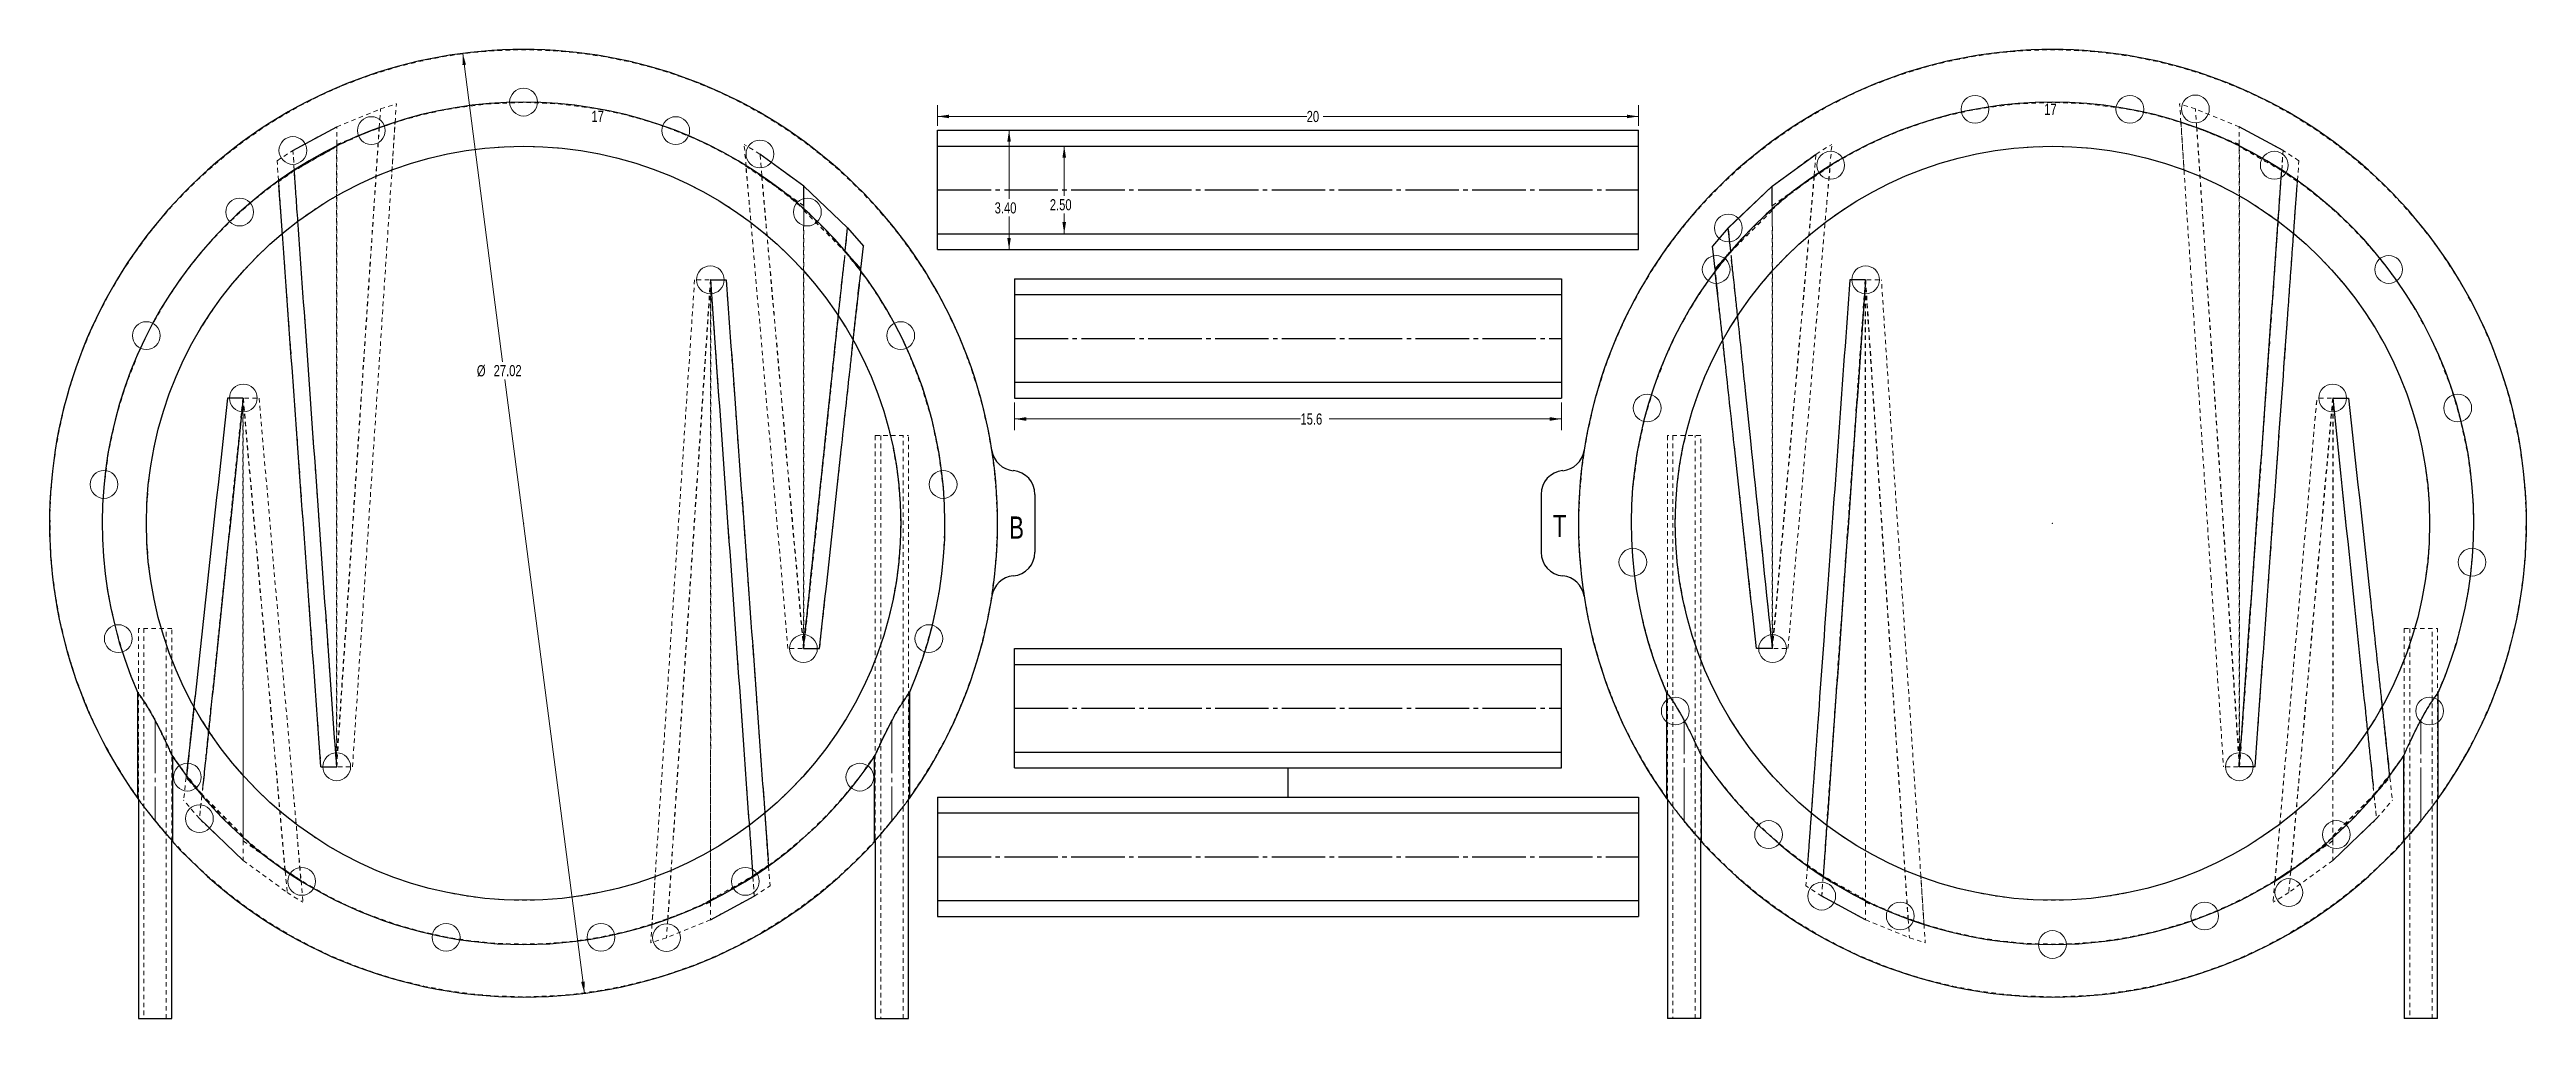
# Model space of a CAD drawing. Header units: millimetres. Extents: x 0.7 to 71.3, y 0.1 to 27.7.
import ezdxf

# ---------------------------------------------------------------- set-up
doc = ezdxf.new("R2010")
doc.units = ezdxf.units.MM
doc.header["$PDSIZE"] = -1
for name, pattern in [('SLD-Center', [1.905, 1.524, -0.127, 0.127, -0.127]), ('SLD-Dashed', [0.1905, 0.127, -0.0635]), ('SLD-Solid', [0])]:
    doc.linetypes.add(name, pattern=pattern)
doc.styles.add('SLDTEXTSTYLE0', font='TXT', dxfattribs={"width": 0.75})
doc.dimstyles.new('SLDDIMSTYLE0', dxfattribs={"dimtxt": 0.3175, "dimasz": 0.3302, "dimexe": 0, "dimexo": 0.0625, "dimgap": 0.079375, "dimtad": 0, "dimtih": 1, "dimtoh": 1, "dimrnd": 1e-09, "dimzin": 12, "dimdsep": 46, "dimtxsty": 'SLDTEXTSTYLE0', "dimblk1": 'NONE', "dimblk2": 'NONE', "dimsah": 1, "dimcen": 0.09, "dimadec": 0, "dimazin": 3, "dimtfac": 1, "dimtmove": 0, "dimatfit": 0, "dimldrblk": 'NONE', "dimfxl": 1, "dimfrac": 2, "dimtolj": 1, "dimtzin": 12, "dimarcsym": 0})
doc.dimstyles.new('SLDDIMSTYLE1', dxfattribs={"dimtxt": 0.3175, "dimasz": 0.3302, "dimexe": 0, "dimexo": 0.0625, "dimgap": 0.079375, "dimtad": 0, "dimtih": 1, "dimtoh": 1, "dimdec": 1, "dimrnd": 1e-09, "dimzin": 12, "dimdsep": 46, "dimtxsty": 'SLDTEXTSTYLE0', "dimsah": 1, "dimcen": 0.09, "dimadec": 0, "dimazin": 3, "dimtfac": 1, "dimtdec": 1, "dimtofl": 0, "dimtmove": 0, "dimatfit": 3, "dimfxl": 1, "dimfrac": 2, "dimtolj": 1, "dimtzin": 12, "dimarcsym": 0})
doc.dimstyles.new('SLDDIMSTYLE2', dxfattribs={"dimtxt": 0.3175, "dimasz": 0.3302, "dimexe": 0, "dimexo": 0.0625, "dimgap": 0.079375, "dimtad": 0, "dimtih": 1, "dimtoh": 1, "dimrnd": 1e-09, "dimzin": 4, "dimdsep": 46, "dimtxsty": 'SLDTEXTSTYLE0', "dimsah": 1, "dimcen": 0.09, "dimadec": 0, "dimazin": 1, "dimtfac": 1, "dimtofl": 0, "dimtmove": 0, "dimatfit": 3, "dimfxl": 1, "dimfrac": 2, "dimtolj": 1, "dimtzin": 12, "dimarcsym": 0})
doc.dimstyles.new('SLDDIMSTYLE3', dxfattribs={"dimtxt": 0.3175, "dimasz": 0.3302, "dimexe": 0, "dimexo": 0.0625, "dimgap": 0.079375, "dimtad": 0, "dimtih": 1, "dimtoh": 1, "dimrnd": 1e-09, "dimzin": 12, "dimdsep": 46, "dimtxsty": 'SLDTEXTSTYLE0', "dimsah": 1, "dimcen": 0, "dimadec": 0, "dimazin": 3, "dimtfac": 1, "dimtofl": 0, "dimtmove": 0, "dimatfit": 3, "dimfxl": 1, "dimfrac": 2, "dimtolj": 1, "dimtzin": 12, "dimarcsym": 0})

msp = doc.modelspace()

# ---------------------------------------------------------------- texts
at = {"color": 7, "linetype": 'Continuous', "lineweight": 0, "char_height": 0.635, "attachment_point": 1, "style": 'SLDTEXTSTYLE0'}
for s, insert in [('B', (28.037, 14.435)), ('T', (43.538, 14.48))]:
    msp.add_mtext(s, dxfattribs=dict(at, insert=insert))

# ---------------------------------------------------------------- blocks, each defined once
blk = doc.blocks.new('_D')
at = {"color": 7, "linetype": 'SLD-Solid', "lineweight": 18, "insert": (16.133, 26.001), "char_height": 0.3175, "attachment_point": 1, "style": 'SLDTEXTSTYLE0'}
blk.add_mtext('17', dxfattribs=at)
blk = doc.blocks.new('_None')
blk = doc.blocks.new('_D_1')
at = {"color": 7, "linetype": 'SLD-Solid', "lineweight": 18, "insert": (57.541, 26.202), "char_height": 0.3175, "attachment_point": 1, "style": 'SLDTEXTSTYLE0'}
blk.add_mtext('17', dxfattribs=at)
blk = doc.blocks.new('_D_2')
at = {"color": 7, "linetype": 'SLD-Solid', "lineweight": 18}
for p, q in [((28.195, 17.684), (28.195, 16.896)), ((43.779, 17.684), (43.779, 16.896)), ((28.195, 17.214), (36.343, 17.214)), ((43.779, 17.214), (37.164, 17.214))]:
    blk.add_line(p, q, dxfattribs=at)
for points in [[(28.195, 17.214), (28.525, 17.163), (28.525, 17.265)], [(43.779, 17.214), (43.449, 17.265), (43.449, 17.163)]]:
    blk.add_solid(points, dxfattribs=at)
at = {"color": 7, "linetype": 'SLD-Solid', "lineweight": 18, "insert": (36.343, 17.371), "char_height": 0.3175, "attachment_point": 1, "style": 'SLDTEXTSTYLE0'}
blk.add_mtext('15.6', dxfattribs=at)
blk = doc.blocks.new('_D_3')
at = {"color": 7, "linetype": 'SLD-Solid', "lineweight": 18}
for p, q in [((25.998, 25.574), (25.998, 26.158)), ((45.976, 25.574), (45.976, 26.158)), ((25.998, 25.841), (36.519, 25.841)), ((45.976, 25.841), (36.988, 25.841))]:
    blk.add_line(p, q, dxfattribs=at)
for points in [[(25.998, 25.841), (26.329, 25.79), (26.329, 25.891)], [(45.976, 25.841), (45.645, 25.891), (45.645, 25.79)]]:
    blk.add_solid(points, dxfattribs=at)
at = {"color": 7, "linetype": 'SLD-Solid', "lineweight": 18, "insert": (36.519, 25.998), "char_height": 0.3175, "attachment_point": 1, "style": 'SLDTEXTSTYLE0'}
blk.add_mtext('20', dxfattribs=at)
blk = doc.blocks.new('_D_4')
at = {"color": 7, "linetype": 'SLD-Solid', "lineweight": 18}
for p, q in [((26.125, 25.447), (28.354, 25.447)), ((28.037, 25.447), (28.037, 23.487)), ((28.037, 22.047), (28.037, 22.983)), ((26.125, 22.047), (28.354, 22.047))]:
    blk.add_line(p, q, dxfattribs=at)
for points in [[(28.037, 25.447), (27.986, 25.117), (28.088, 25.117)], [(28.037, 22.047), (28.088, 22.377), (27.986, 22.377)]]:
    blk.add_solid(points, dxfattribs=at)
at = {"color": 7, "linetype": 'SLD-Solid', "lineweight": 18, "insert": (27.626, 23.392), "char_height": 0.3175, "attachment_point": 1, "style": 'SLDTEXTSTYLE0'}
blk.add_mtext('3.40', dxfattribs=at)
blk = doc.blocks.new('_D_5')
at = {"color": 7, "linetype": 'SLD-Solid', "lineweight": 18}
for p, q in [((29.609, 24.997), (29.609, 23.576)), ((29.609, 22.497), (29.609, 23.072))]:
    blk.add_line(p, q, dxfattribs=at)
for points in [[(29.609, 24.997), (29.558, 24.667), (29.66, 24.667)], [(29.609, 22.497), (29.66, 22.827), (29.558, 22.827)]]:
    blk.add_solid(points, dxfattribs=at)
at = {"color": 7, "linetype": 'SLD-Solid', "lineweight": 18, "insert": (29.199, 23.482), "char_height": 0.3175, "attachment_point": 1, "style": 'SLDTEXTSTYLE0'}
blk.add_mtext('2.50', dxfattribs=at)
blk = doc.blocks.new('_D_6')
at = {"color": 7, "linetype": 'SLD-Solid', "lineweight": 18}
for p, q in [((12.466, 27.637), (13.603, 18.848)), ((15.932, 0.841), (13.669, 18.337))]:
    blk.add_line(p, q, dxfattribs=at)
for points in [[(12.466, 27.637), (12.458, 27.303), (12.559, 27.316)], [(15.932, 0.841), (15.94, 1.175), (15.839, 1.162)]]:
    blk.add_solid(points, dxfattribs=at)
at = {"color": 7, "linetype": 'SLD-Solid', "lineweight": 18, "char_height": 0.3175, "attachment_point": 1, "style": 'SLDTEXTSTYLE0'}
for s, insert in [('%%c', (12.868, 18.747)), ('27.02', (13.347, 18.752))]:
    blk.add_mtext(s, dxfattribs=dict(at, insert=insert))

# ---------------------------------------------------------------- dimensions: what is measured, and where the dimension line sits
at = {"color": 7, "linetype": 'SLD-Solid', "lineweight": 18}
dim = msp.add_diameter_dim_2p(p1=(12.466, 27.637), p2=(15.932, 0.841), dimstyle='SLDDIMSTYLE3', dxfattribs=at)
dim.commit()
dim.dimension.update_dxf_attribs({"geometry": '_D_6', "text_midpoint": (13.636, 18.593), "dimtype": 163})
for base, p1, p2, dimstyle, picture, middle in [((16.368, 25.438), (14.199, 26.249), (18.537, 25.438), 'SLDDIMSTYLE0', '_D', (16.368, 25.843)), ((57.775111107, 26.044429732), (55.568301216, 26.044429732), (59.981920998, 26.044429732), 'SLDDIMSTYLE0', '_D_1', (57.775111107, 26.044429732)), ((28.037, 25.447), (25.998, 22.047), (25.998, 25.447), 'SLDDIMSTYLE2', '_D_4', (28.037, 23.235)), ((29.609, 24.997), (25.998, 22.497), (25.998, 24.997), 'SLDDIMSTYLE2', '_D_5', (29.609, 23.324))]:
    dim = msp.add_linear_dim(base=base, p1=p1, p2=p2, angle=90, dimstyle=dimstyle, dxfattribs=at)
    dim.commit()
    dim.dimension.update_dxf_attribs({"geometry": picture, "text_midpoint": middle, "dimtype": 160})
for base, p1, p2, picture, middle in [((45.976, 25.841), (25.998, 25.447), (45.976, 25.447), '_D_3', (36.753, 25.841)), ((43.779, 17.214), (28.195, 17.811), (43.779, 17.811), '_D_2', (36.753, 17.214))]:
    dim = msp.add_linear_dim(base=base, p1=p1, p2=p2, dimstyle='SLDDIMSTYLE1', dxfattribs=at)
    dim.commit()
    dim.dimension.update_dxf_attribs({"geometry": picture, "text_midpoint": middle, "dimtype": 160})

# ---------------------------------------------------------------- linework, layer by layer
at = {"color": 7, "linetype": 'SLD-Dashed', "lineweight": 18}
for p, q in [((10.124, 26.056), (10.574, 26.202)), ((10.538, 25.667), (10.574, 26.202)), ((61.436, 25.667), (61.4, 26.202)), ((61.85, 26.056), (61.4, 26.202)), ((7.624, 24.87), (8.874, 25.548)), ((8.874, 25.548), (10.124, 26.056)), ((8.874, 25.548), (10.124, 26.056)), ((8.874, 25.548), (8.874, 25.548)), ((8.874, 25.042), (8.874, 25.548)), ((8.874, 25.042), (8.874, 25.548)), ((8.874, 25.042), (10.087, 25.513)), ((10.088, 25.523), (10.084, 25.522)), ((10.087, 25.513), (10.538, 25.667)), ((10.087, 25.513), (10.088, 25.526)), ((10.088, 25.526), (10.124, 26.056)), ((10.088, 25.526), (10.124, 26.056)), ((10.088, 25.526), (10.538, 25.667)), ((10.088, 25.523), (10.088, 25.526)), ((10.124, 26.056), (10.124, 26.056)), ((10.535, 25.676), (10.539, 25.678)), ((10.535, 25.676), (10.538, 25.667)), ((61.439, 25.676), (61.435, 25.678)), ((61.439, 25.676), (61.436, 25.667)), ((61.439, 25.676), (61.436, 25.667)), ((61.885, 25.526), (61.436, 25.667)), ((61.886, 25.513), (61.436, 25.667)), ((63.1, 25.548), (61.85, 26.056)), ((63.1, 25.548), (61.85, 26.056)), ((61.85, 26.056), (61.85, 26.056)), ((61.885, 25.526), (61.85, 26.056)), ((61.885, 25.526), (61.85, 26.056)), ((61.886, 25.513), (61.885, 25.526)), ((61.886, 25.523), (61.886, 25.526)), ((61.886, 25.523), (61.89, 25.522)), ((63.1, 25.042), (61.886, 25.513)), ((63.1, 25.042), (63.1, 25.548)), ((64.35, 24.87), (63.1, 25.548)), ((63.1, 25.548), (63.1, 25.548)), ((63.1, 25.042), (63.1, 25.548)), ((7.174, 24.578), (7.624, 24.87)), ((7.664, 24.305), (7.624, 24.87)), ((7.663, 24.322), (7.624, 24.87)), ((7.664, 24.304), (8.874, 24.984)), ((8.874, 24.984), (8.874, 25.042)), ((8.874, 7.296), (8.874, 24.984)), ((20.936, 24.768), (20.486, 25.043)), ((20.541, 24.415), (20.486, 25.043)), ((20.99, 24.161), (20.936, 24.768)), ((22.186, 23.854), (20.936, 24.768)), ((20.936, 24.768), (20.936, 24.768)), ((20.99, 24.161), (20.936, 24.768)), ((49.787, 23.854), (51.037, 24.768)), ((50.984, 24.161), (51.037, 24.768)), ((50.984, 24.161), (51.037, 24.768)), ((51.037, 24.768), (51.487, 25.043)), ((51.038, 24.768), (51.037, 24.768)), ((51.433, 24.415), (51.487, 25.043)), ((63.1, 24.984), (63.1, 25.042)), ((63.1, 7.296), (63.1, 24.984)), ((64.31, 24.304), (63.1, 24.984)), ((64.31, 24.305), (64.35, 24.87)), ((64.311, 24.322), (64.35, 24.87)), ((64.8, 24.578), (64.35, 24.87)), ((7.214, 24.019), (7.174, 24.578)), ((7.214, 24.019), (7.664, 24.304)), ((7.216, 23.998), (7.214, 24.019)), ((7.216, 23.998), (7.664, 24.303)), ((7.668, 24.241), (7.664, 24.303)), ((20.99, 24.161), (20.54, 24.427)), ((20.993, 24.13), (20.54, 24.426)), ((20.993, 24.13), (20.99, 24.161)), ((22.186, 23.294), (20.993, 24.13)), ((21.193, 23.98), (20.993, 24.118)), ((49.787, 23.294), (50.981, 24.13)), ((50.981, 24.13), (51.434, 24.426)), ((50.981, 24.13), (50.984, 24.161)), ((50.984, 24.161), (51.434, 24.427)), ((51.433, 24.415), (51.439, 24.418)), ((51.439, 24.418), (51.434, 24.427)), ((51.439, 24.418), (51.434, 24.426)), ((64.305, 24.241), (64.31, 24.303)), ((64.76, 24.019), (64.31, 24.304)), ((64.758, 23.998), (64.31, 24.303)), ((64.758, 23.998), (64.76, 24.019)), ((64.76, 24.019), (64.8, 24.578)), ((7.221, 23.99), (7.216, 23.998)), ((7.217, 23.987), (7.221, 23.99)), ((22.186, 23.294), (22.186, 23.854)), ((49.787, 23.294), (49.787, 23.854)), ((64.757, 23.987), (64.758, 23.998)), ((22.186, 23.158), (22.186, 23.294)), ((22.186, 23.159), (22.186, 23.158)), ((22.186, 23.158), (23.366, 21.983)), ((22.186, 10.667), (22.186, 23.158)), ((23.366, 21.989), (23.436, 22.66)), ((48.607, 21.989), (48.537, 22.66)), ((49.787, 23.158), (48.608, 21.983)), ((49.787, 23.158), (49.787, 23.294)), ((49.787, 10.667), (49.787, 23.158)), ((49.788, 23.159), (49.788, 23.158)), ((23.365, 21.98), (23.809, 21.426)), ((23.366, 21.983), (23.816, 21.49)), ((23.373, 21.986), (23.373, 21.986)), ((48.608, 21.983), (48.158, 21.49)), ((48.608, 21.98), (48.165, 21.426)), ((48.601, 21.986), (48.601, 21.986)), ((19.489, 21.182), (19.074, 21.182)), ((19.524, 21.182), (19.524, 3.494)), ((19.534, 21.183), (19.534, 21.182)), ((23.809, 21.426), (23.816, 21.49)), ((23.817, 21.432), (23.809, 21.426)), ((23.811, 21.438), (23.817, 21.432)), ((48.163, 21.438), (48.157, 21.432)), ((48.165, 21.426), (48.158, 21.49)), ((48.163, 21.438), (48.165, 21.426)), ((52.44, 21.183), (52.44, 21.182)), ((52.45, 21.182), (52.45, 3.494)), ((52.485, 21.182), (52.9, 21.182)), ((23.594, 19.455), (23.6, 19.508)), ((23.594, 19.454), (23.6, 19.508)), ((48.38, 19.455), (48.374, 19.508)), ((6.201, 17.812), (6.201, 17.811)), ((6.211, 17.811), (6.211, 5.32)), ((6.246, 17.811), (6.661, 17.811)), ((65.728, 17.811), (65.313, 17.811)), ((65.728, 17.811), (65.313, 17.811)), ((65.763, 17.811), (65.763, 5.32)), ((65.773, 17.812), (65.773, 17.811)), ((24.223, 16.739), (25.175, 16.739)), ((24.223, 16.739), (24.223, 5.175)), ((24.381, 16.739), (24.381, 0.119)), ((25.016, 0.119), (25.016, 16.739)), ((25.175, 6.366), (25.175, 16.739)), ((47.751, 16.739), (46.799, 16.739)), ((46.799, 16.739), (46.799, 6.366)), ((46.958, 16.739), (46.958, 0.119)), ((47.593, 0.119), (47.593, 16.739)), ((47.751, 5.175), (47.751, 16.739)), ((4.175, 11.239), (3.223, 11.239)), ((3.223, 11.239), (3.223, 6.366)), ((3.381, 11.239), (3.381, 0.119)), ((4.016, 0.119), (4.016, 11.239)), ((4.175, 5.175), (4.175, 11.239)), ((22.141, 10.667), (21.736, 10.667)), ((22.141, 10.667), (21.736, 10.667)), ((22.176, 10.668), (22.186, 10.667)), ((22.176, 10.666), (22.176, 10.667)), ((49.797, 10.666), (49.798, 10.667)), ((49.832, 10.667), (50.237, 10.667)), ((49.832, 10.667), (50.237, 10.667)), ((67.799, 11.239), (68.751, 11.239)), ((67.799, 11.239), (67.799, 5.175)), ((67.958, 11.239), (67.958, 0.119)), ((68.593, 0.119), (68.593, 11.239)), ((68.751, 6.366), (68.751, 11.239)), ((3.203, 9.409), (3.219, 9.388)), ((3.213, 9.412), (3.213, 8.276)), ((25.185, 8.276), (25.185, 9.412)), ((46.789, 8.276), (46.789, 9.412)), ((68.771, 9.409), (68.755, 9.388)), ((68.761, 9.412), (68.761, 8.276)), ((67.17, 9.024), (67.176, 8.97)), ((3.213, 6.393), (3.213, 8.276)), ((25.185, 8.276), (25.185, 6.393)), ((46.789, 8.276), (46.789, 6.393)), ((68.761, 6.393), (68.761, 8.276)), ((4.185, 5.185), (4.185, 7.627)), ((4.592, 7.065), (4.589, 7.052)), ((4.597, 7.058), (4.592, 7.065)), ((8.864, 7.295), (8.864, 7.296)), ((8.909, 7.296), (9.324, 7.296)), ((8.909, 7.296), (9.324, 7.296)), ((24.213, 7.627), (24.22, 7.643)), ((24.213, 7.627), (24.213, 5.185)), ((47.761, 7.627), (47.761, 5.185)), ((63.065, 7.296), (62.65, 7.296)), ((63.065, 7.296), (62.65, 7.296)), ((63.11, 7.295), (63.11, 7.296)), ((67.789, 5.185), (67.789, 7.627)), ((3.213, 6.393), (3.201, 6.392)), ((3.213, 6.393), (3.201, 6.392)), ((3.203, 6.393), (3.201, 6.392)), ((3.213, 6.393), (3.203, 6.393)), ((3.206, 6.388), (3.203, 6.393)), ((3.213, 6.393), (3.205, 6.387)), ((3.213, 6.393), (3.205, 6.387)), ((3.216, 6.388), (3.213, 6.393)), ((4.582, 6.989), (4.511, 6.34)), ((4.589, 7.052), (4.582, 6.989)), ((5.032, 6.495), (4.582, 6.989)), ((5.032, 6.499), (4.589, 7.052)), ((5.031, 6.489), (4.961, 5.818)), ((5.029, 6.471), (4.961, 5.818)), ((6.211, 5.32), (5.032, 6.495)), ((25.185, 6.393), (25.193, 6.387)), ((25.185, 6.393), (25.196, 6.392)), ((25.185, 6.393), (25.193, 6.387)), ((25.185, 6.393), (25.195, 6.393)), ((25.185, 6.393), (25.196, 6.392)), ((25.195, 6.393), (25.191, 6.388)), ((25.195, 6.393), (25.196, 6.392)), ((46.789, 6.393), (46.778, 6.392)), ((46.789, 6.393), (46.778, 6.392)), ((46.779, 6.393), (46.778, 6.392)), ((46.789, 6.393), (46.779, 6.393)), ((46.779, 6.393), (46.783, 6.388)), ((46.789, 6.393), (46.781, 6.387)), ((46.789, 6.393), (46.781, 6.387)), ((65.763, 5.32), (66.942, 6.495)), ((66.942, 6.499), (67.385, 7.052)), ((66.942, 6.495), (67.392, 6.989)), ((66.943, 6.489), (67.013, 5.818)), ((66.945, 6.471), (67.013, 5.818)), ((67.377, 7.058), (67.385, 7.052)), ((67.385, 7.052), (67.392, 6.989)), ((67.392, 6.989), (67.463, 6.34)), ((68.757, 6.388), (68.761, 6.393)), ((68.761, 6.393), (68.772, 6.392)), ((68.761, 6.393), (68.769, 6.387)), ((68.761, 6.393), (68.769, 6.387)), ((68.761, 6.393), (68.772, 6.392)), ((68.761, 6.393), (68.771, 6.393)), ((68.767, 6.388), (68.771, 6.393)), ((68.771, 6.393), (68.772, 6.392)), ((4.961, 5.818), (4.511, 6.34)), ((6.211, 4.624), (4.961, 5.818)), ((24.712, 5.771), (24.555, 5.579)), ((24.713, 5.771), (24.699, 5.754)), ((47.261, 5.771), (47.419, 5.579)), ((47.261, 5.771), (47.274, 5.755)), ((65.763, 4.624), (67.013, 5.818)), ((67.013, 5.818), (67.463, 6.34)), ((4.185, 5.185), (4.177, 5.179)), ((4.185, 5.185), (4.182, 5.174)), ((4.195, 5.185), (4.182, 5.174)), ((4.185, 5.185), (4.195, 5.185)), ((6.211, 5.32), (6.211, 5.185)), ((6.211, 5.185), (6.211, 4.624)), ((6.211, 5.185), (7.405, 4.348)), ((6.211, 5.185), (6.211, 4.624)), ((24.203, 5.185), (24.216, 5.174)), ((24.213, 5.185), (24.22, 5.179)), ((24.213, 5.185), (24.216, 5.174)), ((47.761, 5.185), (47.754, 5.179)), ((47.761, 5.185), (47.758, 5.174)), ((47.771, 5.185), (47.758, 5.174)), ((47.761, 5.185), (47.771, 5.185)), ((65.763, 5.185), (64.569, 4.348)), ((65.763, 5.32), (65.763, 5.185)), ((65.763, 5.185), (65.763, 4.624)), ((65.763, 5.185), (65.763, 4.624)), ((67.779, 5.185), (67.792, 5.174)), ((67.789, 5.185), (67.797, 5.179)), ((67.789, 5.185), (67.792, 5.174)), ((6.211, 4.624), (6.211, 4.624)), ((6.211, 4.624), (7.461, 3.71)), ((6.211, 4.624), (7.461, 3.71)), ((7.399, 4.34), (7.405, 4.335)), ((7.405, 4.348), (7.408, 4.315)), ((7.405, 4.348), (7.858, 4.052)), ((7.407, 4.319), (7.407, 4.315)), ((7.408, 4.315), (7.461, 3.71)), ((7.408, 4.315), (7.858, 4.051)), ((7.408, 4.315), (7.461, 3.71)), ((20.734, 4.175), (21.182, 4.48)), ((20.734, 4.174), (21.183, 4.459)), ((21.176, 4.488), (21.182, 4.48)), ((21.182, 4.48), (21.183, 4.459)), ((21.183, 4.459), (21.224, 3.9)), ((50.79, 4.459), (50.75, 3.9)), ((50.792, 4.48), (50.79, 4.459)), ((51.24, 4.174), (50.79, 4.459)), ((50.793, 4.491), (50.792, 4.48)), ((51.24, 4.175), (50.792, 4.48)), ((50.798, 4.488), (50.793, 4.491)), ((64.569, 4.348), (64.116, 4.052)), ((64.566, 4.315), (64.116, 4.051)), ((65.763, 4.624), (64.513, 3.71)), ((65.763, 4.624), (64.513, 3.71)), ((64.566, 4.315), (64.513, 3.71)), ((64.566, 4.315), (64.513, 3.71)), ((64.569, 4.348), (64.566, 4.315)), ((64.567, 4.319), (64.566, 4.315)), ((64.575, 4.34), (64.568, 4.335)), ((65.763, 4.624), (65.763, 4.624)), ((7.461, 3.71), (7.911, 3.436)), ((7.852, 4.044), (7.858, 4.052)), ((7.852, 4.043), (7.858, 4.051)), ((7.852, 4.043), (7.859, 4.039)), ((7.858, 4.051), (7.911, 3.436)), ((19.524, 3.494), (20.734, 4.174)), ((19.524, 2.93), (20.774, 3.608)), ((20.729, 4.236), (20.734, 4.175)), ((20.734, 4.173), (20.774, 3.608)), ((20.735, 4.155), (20.774, 3.608)), ((20.774, 3.608), (21.224, 3.9)), ((51.2, 3.608), (50.75, 3.9)), ((51.24, 4.173), (51.2, 3.608)), ((51.239, 4.155), (51.2, 3.608)), ((52.45, 2.93), (51.2, 3.608)), ((51.245, 4.236), (51.24, 4.175)), ((52.45, 3.494), (51.24, 4.174)), ((64.116, 4.051), (64.063, 3.436)), ((64.513, 3.71), (64.063, 3.436)), ((64.121, 4.043), (64.115, 4.039)), ((64.122, 4.044), (64.116, 4.052)), ((18.31, 2.965), (17.859, 2.811)), ((18.309, 2.952), (17.859, 2.811)), ((18.309, 2.952), (18.274, 2.422)), ((18.309, 2.952), (18.274, 2.422)), ((19.524, 2.93), (18.274, 2.422)), ((19.524, 2.93), (18.274, 2.422)), ((18.31, 2.965), (18.309, 2.952)), ((18.309, 2.955), (18.314, 2.956)), ((18.309, 2.955), (18.309, 2.952)), ((19.524, 3.436), (18.31, 2.965)), ((19.524, 3.494), (19.524, 3.436)), ((19.524, 3.436), (19.524, 2.93)), ((19.524, 3.436), (19.524, 2.93)), ((19.524, 2.93), (19.524, 2.93)), ((52.45, 3.494), (52.45, 3.436)), ((52.45, 3.436), (52.45, 2.93)), ((52.45, 3.436), (53.664, 2.965)), ((52.45, 3.436), (52.45, 2.93)), ((52.45, 2.93), (52.45, 2.93)), ((52.45, 2.93), (53.7, 2.422)), ((52.45, 2.93), (53.7, 2.422)), ((53.664, 2.955), (53.66, 2.956)), ((53.664, 2.965), (53.665, 2.952)), ((53.664, 2.965), (54.115, 2.811)), ((53.664, 2.955), (53.665, 2.952)), ((53.665, 2.952), (53.7, 2.422)), ((53.665, 2.952), (54.115, 2.811)), ((53.665, 2.952), (53.7, 2.422)), ((17.859, 2.811), (17.824, 2.276)), ((18.274, 2.422), (17.824, 2.276)), ((17.862, 2.802), (17.858, 2.8)), ((18.274, 2.422), (18.274, 2.422)), ((53.7, 2.422), (53.7, 2.422)), ((53.7, 2.422), (54.15, 2.276)), ((54.111, 2.802), (54.115, 2.811)), ((54.111, 2.802), (54.115, 2.811)), ((54.111, 2.802), (54.115, 2.8)), ((54.115, 2.811), (54.15, 2.276))]:
    msp.add_line(p, q, dxfattribs=at)
at = {"color": 7, "linetype": 'SLD-Solid', "lineweight": 25}
for p, q in [((7.624, 24.87), (8.874, 25.548)), ((64.35, 24.87), (63.1, 25.548)), ((22.186, 23.854), (20.936, 24.768)), ((49.788, 23.854), (51.038, 24.768)), ((22.186, 23.294), (22.186, 23.854)), ((22.186, 23.854), (23.436, 22.66)), ((22.186, 23.854), (22.186, 23.854)), ((22.186, 23.854), (23.436, 22.66)), ((49.787, 23.854), (48.537, 22.66)), ((49.788, 23.854), (48.538, 22.66)), ((49.788, 23.854), (49.787, 23.854)), ((49.788, 23.294), (49.788, 23.854)), ((23.367, 21.995), (23.436, 22.66)), ((23.436, 22.66), (23.886, 22.138)), ((48.537, 22.66), (48.087, 22.138)), ((48.607, 21.995), (48.537, 22.66)), ((23.373, 21.99), (23.367, 21.995)), ((23.816, 21.49), (23.886, 22.138)), ((48.158, 21.49), (48.087, 22.138)), ((48.601, 21.99), (48.607, 21.995)), ((19.534, 21.183), (19.524, 21.182)), ((19.524, 21.182), (19.974, 21.182)), ((52.45, 21.182), (52, 21.182)), ((23.567, 19.21), (23.594, 19.454)), ((6.211, 17.811), (5.761, 17.811)), ((65.773, 17.812), (65.763, 17.811)), ((65.763, 17.811), (66.213, 17.811)), ((22.176, 10.667), (22.176, 10.668)), ((22.176, 10.667), (22.636, 10.667)), ((49.798, 10.667), (49.337, 10.667)), ((49.798, 10.667), (49.797, 10.668)), ((3.203, 6.393), (3.203, 9.409)), ((25.195, 9.409), (25.195, 6.393)), ((46.779, 9.409), (46.779, 6.393)), ((68.771, 6.393), (68.771, 9.409)), ((4.195, 7.594), (4.195, 5.185)), ((8.424, 7.296), (8.874, 7.296)), ((8.864, 7.295), (8.874, 7.296)), ((24.203, 5.185), (24.203, 7.594)), ((47.771, 5.185), (47.771, 7.594)), ((63.55, 7.296), (63.1, 7.296)), ((67.779, 7.594), (67.779, 5.185)), ((3.203, 6.393), (3.201, 6.392)), ((3.223, 6.366), (3.223, 0.119)), ((25.175, 0.119), (25.175, 6.366)), ((25.195, 6.393), (25.196, 6.392)), ((46.779, 6.393), (46.778, 6.392)), ((46.799, 6.366), (46.799, 0.119)), ((68.751, 0.119), (68.751, 6.366)), ((68.771, 6.393), (68.772, 6.392)), ((6.211, 4.624), (4.961, 5.818)), ((4.961, 5.818), (4.961, 5.818)), ((65.763, 4.624), (67.013, 5.818)), ((67.013, 5.818), (67.013, 5.818)), ((4.175, 0.119), (4.175, 5.175)), ((4.185, 5.185), (4.177, 5.179)), ((4.195, 5.185), (4.182, 5.174)), ((4.185, 5.185), (4.182, 5.174)), ((24.213, 5.185), (24.203, 5.185)), ((24.203, 5.185), (24.216, 5.174)), ((24.228, 5.203), (24.213, 5.185)), ((24.213, 5.185), (24.216, 5.174)), ((24.213, 5.185), (24.22, 5.179)), ((24.223, 5.175), (24.223, 0.119)), ((47.746, 5.203), (47.761, 5.185)), ((47.751, 0.119), (47.751, 5.175)), ((47.761, 5.185), (47.754, 5.179)), ((47.771, 5.185), (47.758, 5.174)), ((47.761, 5.185), (47.758, 5.174)), ((67.789, 5.185), (67.779, 5.185)), ((67.779, 5.185), (67.792, 5.174)), ((67.789, 5.185), (67.797, 5.179)), ((67.789, 5.185), (67.792, 5.174)), ((67.799, 5.175), (67.799, 0.119)), ((19.524, 2.93), (20.774, 3.608)), ((52.45, 2.93), (51.2, 3.608)), ((3.223, 0.119), (4.175, 0.119)), ((24.223, 0.119), (25.175, 0.119)), ((47.751, 0.119), (46.799, 0.119)), ((68.751, 0.119), (67.799, 0.119))]:
    msp.add_line(p, q, dxfattribs=at)
at = {"color": 7, "linetype": 'SLD-Solid'}
for p, q in [((25.998, 25.447), (45.976, 25.447)), ((25.998, 22.047), (25.998, 25.447)), ((45.976, 22.047), (45.976, 25.447)), ((25.998, 24.997), (45.976, 24.997)), ((25.998, 22.497), (45.976, 22.497)), ((25.998, 22.047), (45.976, 22.047)), ((28.195, 21.211), (28.195, 17.811)), ((28.195, 21.211), (43.779, 21.211)), ((43.779, 21.211), (43.779, 17.811)), ((28.195, 20.761), (43.779, 20.761)), ((28.195, 18.261), (43.779, 18.261)), ((28.195, 17.811), (43.779, 17.811)), ((28.775, 15.063), (28.775, 13.415)), ((43.199, 15.063), (43.199, 13.415)), ((28.195, 7.267), (28.195, 10.667)), ((28.195, 10.667), (43.779, 10.667)), ((43.779, 7.267), (43.779, 10.667)), ((28.195, 10.217), (43.779, 10.217)), ((28.195, 7.717), (43.779, 7.717)), ((28.195, 7.267), (43.779, 7.267)), ((25.998, 6.431), (45.976, 6.431)), ((25.998, 6.431), (25.998, 3.031)), ((45.976, 6.431), (45.976, 3.031)), ((25.998, 5.981), (45.976, 5.981)), ((25.998, 3.481), (45.976, 3.481)), ((25.998, 3.031), (45.976, 3.031))]:
    msp.add_line(p, q, dxfattribs=at)
at = {"color": 7, "linetype": 'SLD-Center'}
for p, q in [((25.998, 23.747), (45.976, 23.747)), ((28.195, 19.511), (43.779, 19.511)), ((28.195, 8.967), (43.779, 8.967)), ((35.987, 6.431), (35.987, 7.267)), ((25.998, 4.731), (45.976, 4.731))]:
    msp.add_line(p, q, dxfattribs=at)
at = {"color": 7, "linetype": 'SLD-Center', "lineweight": 18}
for p, q in [((3.699, 8.636), (3.699, 5.738)), ((24.699, 8.636), (24.699, 5.738)), ((47.275, 5.754), (47.275, 8.636)), ((68.275, 5.754), (68.275, 8.636))]:
    msp.add_line(p, q, dxfattribs=at)
at = {"color": 7, "linetype": 'SLD-Dashed', "lineweight": 18, "flags": 128}
for points in [[(8.873, 24.984), (8.874, 25.039), (8.874, 25.042)], [(20.535, 24.418), (20.537, 24.422), (20.54, 24.426)], [(20.99, 24.157), (20.99, 24.159), (20.99, 24.161)], [(20.993, 24.118), (20.993, 24.127), (20.992, 24.136), (20.991, 24.144), (20.991, 24.155), (20.99, 24.157)], [(50.983, 24.157), (50.984, 24.159), (50.984, 24.161)], [(22.186, 23.159), (22.186, 23.291), (22.186, 23.294)], [(49.788, 23.159), (49.788, 23.291), (49.788, 23.294)], [(6.21, 5.321), (6.211, 5.188), (6.211, 5.185)], [(7.405, 4.335), (7.406, 4.333), (7.407, 4.32), (7.407, 4.319)], [(19.524, 3.495), (19.524, 3.439), (19.524, 3.436)], [(52.45, 3.495), (52.45, 3.439), (52.45, 3.436)], [(17.862, 2.802), (17.861, 2.806), (17.859, 2.811)]]:
    msp.add_lwpolyline(points, dxfattribs=at)
at = {"color": 7, "linetype": 'SLD-Solid', "lineweight": 18}
for centre in [(14.199, 26.249), (55.568, 26.044), (59.982, 26.044), (61.85, 26.056), (9.86, 25.438), (18.537, 25.438), (7.624, 24.87), (20.936, 24.768), (51.453, 24.45), (64.097, 24.45), (6.108, 23.114), (22.29, 23.114), (48.537, 22.66), (19.524, 21.182), (48.191, 21.477), (52.45, 21.182), (67.359, 21.477), (3.448, 19.592), (24.95, 19.592), (6.211, 17.811), (46.224, 17.526), (65.763, 17.811), (69.327, 17.526), (2.24, 15.347), (26.157, 15.347), (45.816, 13.131), (69.734, 13.131), (2.647, 10.952), (25.75, 10.952), (22.176, 10.668), (49.798, 10.667), (47.024, 8.886), (68.526, 8.886), (4.615, 7.001), (8.874, 7.296), (23.783, 7.001), (63.1, 7.296), (4.961, 5.818), (49.684, 5.364), (65.866, 5.364), (7.876, 4.028), (20.521, 4.028), (51.2, 3.608), (64.513, 3.71), (11.992, 2.434), (16.406, 2.434), (53.437, 3.04), (62.114, 3.04), (18.274, 2.422), (57.775, 2.229)]:
    msp.add_circle(centre, 0.396, dxfattribs=at)
at = {"color": 7, "linetype": 'SLD-Solid', "lineweight": 25}
for centre in [(14.199, 14.239), (57.775, 14.239)]:
    msp.add_circle(centre, 10.75, dxfattribs=at)
at = {"color": 7, "linetype": 'SLD-Dashed', "lineweight": 18}
for centre in [(14.199, 14.239), (14.199, 14.239), (14.199, 14.239), (57.775, 14.239), (57.775, 14.239), (57.775, 14.239)]:
    msp.add_circle(centre, 10.75, dxfattribs=at)
at = {"color": 7, "linetype": 'SLD-Solid', "lineweight": 25}
for centre, radius, start, end in [((14.199, 14.239), 13.51, 324.49025, 215.50975), ((57.775, 14.239), 13.51, 324.49025, 215.50975), ((14.199, 14.239), 12.01, 336.28633, 203.71367), ((57.775, 14.239), 12.01, 336.28633, 203.71367), ((14.199, 14.239), 12.01, 213.59252, 326.40748), ((57.775, 14.239), 12.01, 213.59252, 326.40748), ((14.199, 14.239), 13.51, 222.14446, 317.85554), ((57.775, 14.239), 13.51, 222.14446, 317.85554)]:
    msp.add_arc(centre, radius, start, end, dxfattribs=at)
at = {"color": 7, "linetype": 'SLD-Dashed', "lineweight": 18}
for centre, radius, start, end in [((14.199, 14.239), 13.5, 324.46776, 215.53224), ((57.775, 14.239), 13.5, 324.46776, 215.53224), ((14.199, 14.239), 12, 336.27858, 203.72142), ((57.775, 14.239), 12, 336.27858, 203.72142), ((14.199, 14.239), 12, 213.43746, 326.56254), ((57.775, 14.239), 12, 213.43746, 326.56254), ((14.199, 14.239), 13.5, 222.11786, 317.88214), ((57.775, 14.239), 13.5, 222.11786, 317.88214)]:
    msp.add_arc(centre, radius, start, end, dxfattribs=at)
at = {"color": 7, "linetype": 'SLD-Solid'}
for centre, start, end in [((28.221, 16.418), 188.83453, 264.65595), ((43.753, 16.418), 275.34405, 351.16547), ((28.094, 15.063), 0, 84.65595), ((43.88, 15.063), 95.34405, 180), ((28.094, 13.415), 275.34405, 0), ((43.88, 13.415), 180, 264.65595), ((28.221, 12.06), 95.34405, 171.16547), ((43.753, 12.06), 8.83453, 84.65595)]:
    msp.add_arc(centre, 0.681, start, end, dxfattribs=at)
at = {"color": 7, "linetype": 'SLD-Dashed', "lineweight": 18}
for points, knots in [([(8.864, 7.297), (9.075, 10.444), (9.286, 13.591), (9.602, 18.311), (9.707, 19.885), (9.865, 22.245), (9.924, 23.13), (9.983, 24.015), (9.991, 24.138), (9.993, 24.163), (9.996, 24.212), (9.997, 24.236), (10.002, 24.309), (10.005, 24.358), (10.012, 24.455), (10.015, 24.503), (10.021, 24.598), (10.024, 24.646), (10.033, 24.784), (10.039, 24.872), (10.047, 24.997), (10.05, 25.037), (10.055, 25.113), (10.057, 25.149), (10.062, 25.217), (10.064, 25.249), (10.068, 25.309), (10.07, 25.337), (10.075, 25.412), (10.078, 25.451), (10.081, 25.491), (10.082, 25.502), (10.083, 25.517), (10.084, 25.521), (10.084, 25.522)], [0, 0, 0, 0, 0.5, 0.5, 0.75, 0.75, 0.875, 0.890625, 0.890625, 0.894531, 0.894531, 0.898437, 0.898437, 0.90625, 0.90625, 0.914062, 0.914062, 0.921875, 0.921875, 0.9375, 0.9375, 0.945312, 0.945312, 0.953125, 0.953125, 0.960937, 0.960937, 0.96875, 0.96875, 0.984375, 0.984375, 0.992187, 0.992187, 1, 1, 1, 1]), ([(8.874, 25.042), (9.076, 25.121), (9.277, 25.201), (9.681, 25.362), (9.882, 25.442), (10.084, 25.522)], [0, 0, 0, 0, 0.5, 0.5, 1, 1, 1, 1]), ([(8.874, 7.296), (9.248, 12.908), (9.622, 18.521), (9.997, 24.153), (9.998, 24.172), (10.021, 24.516), (10.042, 24.833), (10.067, 25.211), (10.082, 25.428), (10.087, 25.511), (10.087, 25.513)], [0, 0, 0, 0, 0.865977, 0.865977, 0.8689588, 0.8689588, 0.9191178, 0.9191178, 0.9456882, 0.9722586, 0.9722586, 0.9722586, 0.9722586]), ([(9.324, 7.296), (9.697, 12.949), (10.071, 18.602), (10.446, 24.275), (10.448, 24.294), (10.47, 24.641), (10.492, 24.97), (10.518, 25.354), (10.532, 25.577), (10.538, 25.663), (10.538, 25.667)], [0, 0, 0, 0, 0.865977, 0.865977, 0.8689588, 0.8689588, 0.9191178, 0.9191178, 0.9456882, 0.9722586, 0.9722586, 0.9722586, 0.9722586]), ([(10.088, 25.526), (10.163, 25.551), (10.238, 25.575), (10.386, 25.626), (10.461, 25.652), (10.535, 25.676)], [0, 0, 0, 0, 0.5, 0.5, 1, 1, 1, 1]), ([(10.535, 25.676), (10.461, 25.651), (10.386, 25.625), (10.237, 25.574), (10.163, 25.549), (10.088, 25.523)], [0, 0, 0, 0, 0.5, 0.5, 1, 1, 1, 1]), ([(10.445, 24.254), (10.446, 24.267), (10.447, 24.279), (10.448, 24.304), (10.449, 24.316), (10.451, 24.354), (10.453, 24.379), (10.458, 24.454), (10.461, 24.503), (10.476, 24.75), (10.488, 24.941), (10.502, 25.149), (10.504, 25.189), (10.509, 25.265), (10.511, 25.302), (10.518, 25.405), (10.522, 25.466), (10.528, 25.566), (10.531, 25.605), (10.534, 25.659), (10.535, 25.674), (10.535, 25.676)], [0.8659178, 0.8659178, 0.8659178, 0.8659178, 0.8678167, 0.8678167, 0.8697157, 0.8697157, 0.8735136, 0.8735136, 0.8811093, 0.8811093, 0.9114924, 0.9114924, 0.9190882, 0.9190882, 0.9266839, 0.9266839, 0.9418755, 0.9418755, 0.957067, 0.957067, 0.9722586, 0.9722586, 0.9722586, 0.9722586]), ([(61.436, 25.667), (61.436, 25.665), (61.437, 25.65), (61.44, 25.596), (61.443, 25.557), (61.449, 25.458), (61.453, 25.398), (61.46, 25.295), (61.463, 25.259), (61.468, 25.183), (61.47, 25.143), (61.484, 24.936), (61.496, 24.747), (61.513, 24.502), (61.516, 24.453), (61.521, 24.378), (61.522, 24.353), (61.525, 24.316), (61.526, 24.304), (61.527, 24.279), (61.528, 24.267), (61.536, 24.155), (61.542, 24.056), (61.601, 23.163), (61.654, 22.37), (61.811, 19.99), (61.916, 18.403), (62.231, 13.643), (62.44, 10.469), (62.65, 7.296)], [0, 0, 0, 0, 0.0151915, 0.0151915, 0.0303831, 0.0303831, 0.0455746, 0.0455746, 0.0531704, 0.0531704, 0.0607662, 0.0607662, 0.0911492, 0.0911492, 0.098745, 0.098745, 0.1025429, 0.1025429, 0.1044418, 0.1044418, 0.1063408, 0.1063408, 0.1215323, 0.1215323, 0.2430646, 0.2430646, 0.4861293, 0.4861293, 0.9722586, 0.9722586, 0.9722586, 0.9722586]), ([(61.886, 25.523), (61.857, 25.533), (61.81, 25.549), (61.746, 25.571), (61.7, 25.587), (61.659, 25.601), (61.623, 25.613), (61.582, 25.627), (61.53, 25.645), (61.485, 25.661), (61.451, 25.672), (61.443, 25.675), (61.441, 25.676), (61.44, 25.676), (61.439, 25.676), (61.439, 25.676)], [0, 0, 0, 0, 0.192261, 0.313618, 0.434975, 0.495651, 0.588432, 0.681214, 0.767384, 0.939724, 0.982815, 0.993585, 0.996279, 0.996952, 1, 1, 1, 1]), ([(61.885, 25.526), (61.885, 25.526), (61.884, 25.527), (61.884, 25.527), (61.882, 25.527), (61.877, 25.529), (61.856, 25.536), (61.82, 25.548), (61.772, 25.563), (61.73, 25.578), (61.693, 25.59), (61.663, 25.6), (61.626, 25.613), (61.581, 25.629), (61.515, 25.651), (61.468, 25.667), (61.439, 25.676)], [0, 0, 0, 0, 0.003411, 0.00383, 0.005499, 0.012176, 0.038892, 0.145736, 0.252584, 0.359431, 0.429717, 0.499998, 0.560812, 0.682446, 0.804072, 1, 1, 1, 1]), ([(61.529, 24.254), (61.528, 24.276), (61.526, 24.298), (61.523, 24.341), (61.519, 24.407), (61.515, 24.472), (61.507, 24.602), (61.501, 24.688), (61.486, 24.937), (61.476, 25.093), (61.459, 25.361), (61.452, 25.473), (61.442, 25.629), (61.439, 25.673), (61.439, 25.676)], [0, 0, 0, 0, 0.03125, 0.03125, 0.0625, 0.125, 0.125, 0.25, 0.25, 0.5, 0.5, 0.75, 0.75, 1, 1, 1, 1]), ([(63.1, 7.296), (62.89, 10.446), (62.575, 15.172), (62.208, 20.687), (62.042, 23.18), (61.972, 24.23), (61.946, 24.619), (61.924, 24.945), (61.908, 25.195), (61.896, 25.37), (61.888, 25.488), (61.887, 25.504), (61.886, 25.513)], [0, 0, 0, 0, 0.5004106, 0.7506159, 0.8757186, 0.8965615, 0.9172396, 0.9378275, 0.9533754, 0.9688895, 0.9843938, 1, 1, 1, 1]), ([(63.1, 25.042), (63.099, 25.042), (63.086, 25.047), (63.023, 25.072), (62.822, 25.151), (62.465, 25.293), (62.125, 25.429), (61.923, 25.509), (61.89, 25.522)], [0, 0, 0, 0, 0.00198, 0.032996, 0.157067, 0.499893, 0.918051, 1, 1, 1, 1]), ([(63.11, 7.297), (63.07, 7.89), (62.859, 11.041), (62.626, 14.511), (62.348, 18.666), (62.209, 20.746), (62.072, 22.797), (62.012, 23.693), (61.977, 24.23), (61.956, 24.553), (61.939, 24.811), (61.926, 25.011), (61.914, 25.187), (61.904, 25.331), (61.897, 25.436), (61.892, 25.505), (61.89, 25.516), (61.89, 25.522)], [0, 0, 0, 0, 0.094254, 0.500264, 0.551015, 0.75402, 0.830551, 0.876708, 0.896293, 0.915712, 0.928025, 0.940332, 0.95269, 0.965041, 0.97664, 0.988236, 1, 1, 1, 1]), ([(8.873, 24.984), (8.672, 24.869), (8.472, 24.755), (8.07, 24.525), (7.87, 24.41), (7.669, 24.295)], [0, 0, 0, 0, 0.5, 0.5, 1, 1, 1, 1]), ([(8.873, 24.984), (8.872, 24.799), (8.87, 24.615), (8.868, 24.247), (8.868, 24.062), (8.866, 23.51), (8.866, 23.141), (8.866, 22.036), (8.866, 21.299), (8.865, 19.088), (8.865, 17.614), (8.864, 13.192), (8.864, 10.244), (8.864, 7.296)], [0, 0, 0, 0, 0.03125, 0.03125, 0.0625, 0.0625, 0.125, 0.125, 0.25, 0.25, 0.5, 0.5, 1, 1, 1, 1]), ([(63.101, 24.984), (63.1, 25.002), (63.1, 25.021), (63.1, 25.041), (63.1, 25.042)], [0, 0, 0, 0, 0.955681, 1, 1, 1, 1]), ([(64.305, 24.295), (64.21, 24.349), (64.009, 24.464), (63.674, 24.656), (63.381, 24.824), (63.181, 24.938), (63.115, 24.975), (63.101, 24.983), (63.101, 24.984)], [0, 0, 0, 0, 0.236666, 0.500024, 0.835609, 0.965634, 0.99814, 1, 1, 1, 1]), ([(63.101, 24.984), (63.102, 24.799), (63.104, 24.615), (63.106, 24.247), (63.106, 24.062), (63.108, 23.51), (63.108, 23.141), (63.108, 22.036), (63.108, 21.299), (63.108, 19.088), (63.109, 17.614), (63.11, 13.192), (63.11, 10.244), (63.11, 7.296)], [0, 0, 0, 0, 0.03125, 0.03125, 0.0625, 0.0625, 0.125, 0.125, 0.25, 0.25, 0.5, 0.5, 1, 1, 1, 1]), ([(7.214, 24.019), (7.289, 24.066), (7.364, 24.111), (7.514, 24.202), (7.59, 24.247), (7.665, 24.293)], [0, 0, 0, 0, 0.5, 0.5, 1, 1, 1, 1]), ([(7.669, 24.295), (7.595, 24.244), (7.52, 24.193), (7.371, 24.091), (7.296, 24.041), (7.221, 23.99)], [0, 0, 0, 0, 0.5, 0.5, 1, 1, 1, 1]), ([(8.864, 7.296), (8.656, 10.237), (8.448, 13.179), (8.136, 17.59), (8.032, 19.061), (7.875, 21.267), (7.823, 22.002), (7.768, 22.783), (7.764, 22.829), (7.758, 22.921), (7.755, 22.967), (7.745, 23.103), (7.739, 23.193), (7.73, 23.326), (7.727, 23.37), (7.721, 23.456), (7.718, 23.498), (7.71, 23.622), (7.705, 23.701), (7.698, 23.813), (7.695, 23.849), (7.691, 23.918), (7.689, 23.95), (7.683, 24.043), (7.68, 24.097), (7.675, 24.19), (7.673, 24.226), (7.67, 24.264), (7.67, 24.274), (7.669, 24.289), (7.669, 24.293), (7.669, 24.295)], [0, 0, 0, 0, 0.5, 0.5, 0.75, 0.75, 0.875, 0.875, 0.882813, 0.882813, 0.890625, 0.890625, 0.90625, 0.90625, 0.914063, 0.914063, 0.921875, 0.921875, 0.9375, 0.9375, 0.945313, 0.945313, 0.953125, 0.953125, 0.96875, 0.96875, 0.984375, 0.984375, 0.992188, 0.992188, 1, 1, 1, 1]), ([(21.736, 10.667), (21.528, 13.061), (21.32, 15.455), (21.008, 19.046), (20.904, 20.243), (20.774, 21.739), (20.748, 22.038), (20.715, 22.412), (20.709, 22.487), (20.699, 22.599), (20.696, 22.637), (20.689, 22.711), (20.686, 22.749), (20.679, 22.824), (20.676, 22.861), (20.669, 22.935), (20.666, 22.972), (20.656, 23.083), (20.649, 23.157), (20.636, 23.302), (20.629, 23.374), (20.616, 23.515), (20.61, 23.585), (20.598, 23.72), (20.592, 23.785), (20.58, 23.911), (20.575, 23.972), (20.56, 24.14), (20.551, 24.235), (20.543, 24.32), (20.542, 24.335), (20.54, 24.362), (20.538, 24.374), (20.536, 24.403), (20.535, 24.415), (20.535, 24.418)], [0, 0, 0, 0, 0.4787491, 0.4787491, 0.7181237, 0.7181237, 0.7779673, 0.7779673, 0.7929282, 0.7929282, 0.8004087, 0.8004087, 0.8078891, 0.8078891, 0.8153696, 0.8153696, 0.82285, 0.82285, 0.8378109, 0.8378109, 0.8527718, 0.8527718, 0.8677327, 0.8677327, 0.8826937, 0.8826937, 0.8976546, 0.8976546, 0.9275764, 0.9275764, 0.9350568, 0.9350568, 0.9425373, 0.9425373, 0.9574982, 0.9574982, 0.9574982, 0.9574982]), ([(20.535, 24.418), (20.61, 24.368), (20.686, 24.319), (20.836, 24.221), (20.912, 24.171), (20.987, 24.122)], [0, 0, 0, 0, 0.5, 0.5, 1, 1, 1, 1]), ([(21.736, 10.667), (21.528, 13.061), (21.216, 16.652), (20.891, 20.392), (20.761, 21.888), (20.722, 22.337), (20.683, 22.785), (20.644, 23.234), (20.612, 23.594), (20.589, 23.857), (20.574, 24.038), (20.56, 24.193), (20.549, 24.319), (20.545, 24.367), (20.543, 24.391)], [0, 0, 0, 0, 0.508042, 0.762064, 0.793816, 0.825569, 0.857325, 0.888955, 0.920516, 0.936429, 0.952428, 0.96839, 0.984272, 1, 1, 1, 1]), ([(22.176, 10.667), (21.97, 13.006), (21.764, 15.345), (21.455, 18.853), (21.351, 20.023), (21.222, 21.484), (21.19, 21.85), (21.154, 22.252), (21.145, 22.362), (21.138, 22.435), (21.135, 22.471), (21.118, 22.654), (21.105, 22.799), (21.086, 23.016), (21.079, 23.088), (21.066, 23.232), (21.06, 23.302), (21.048, 23.437), (21.042, 23.503), (21.03, 23.63), (21.025, 23.689), (21.015, 23.8), (21.011, 23.851), (21.005, 23.921), (21.003, 23.942), (20.999, 23.983), (20.997, 24.001), (20.995, 24.035), (20.993, 24.049), (20.991, 24.076), (20.99, 24.087), (20.989, 24.104), (20.988, 24.111), (20.987, 24.118), (20.987, 24.119), (20.987, 24.122), (20.987, 24.122), (20.987, 24.122)], [0, 0, 0, 0, 0.5, 0.5, 0.75, 0.75, 0.8125, 0.828125, 0.835938, 0.835938, 0.84375, 0.84375, 0.875, 0.875, 0.890625, 0.890625, 0.90625, 0.90625, 0.921875, 0.921875, 0.9375, 0.9375, 0.953125, 0.953125, 0.960938, 0.960938, 0.96875, 0.96875, 0.976563, 0.976563, 0.984375, 0.984375, 0.992188, 0.992188, 0.996094, 0.996094, 1, 1, 1, 1]), ([(22.186, 10.667), (21.838, 14.593), (21.49, 18.52), (21.138, 22.488), (21.118, 22.713), (21.085, 23.096), (21.049, 23.501), (21.017, 23.857), (21.002, 24.026), (20.994, 24.114), (20.993, 24.129), (20.993, 24.13)], [0, 0, 0, 0, 0.8012122, 0.8012122, 0.8098473, 0.8472657, 0.8793552, 0.8988909, 0.9379624, 0.9379624, 0.9574982, 0.9574982, 0.9574982, 0.9574982]), ([(49.787, 10.667), (49.995, 13.013), (50.307, 16.532), (50.632, 20.198), (50.762, 21.664), (50.801, 22.104), (50.84, 22.544), (50.875, 22.936), (50.904, 23.264), (50.928, 23.529), (50.949, 23.768), (50.966, 23.962), (50.978, 24.101), (50.98, 24.121), (50.981, 24.13)], [0, 0, 0, 0, 0.499683, 0.749524, 0.780754, 0.811985, 0.843209, 0.874481, 0.895389, 0.916257, 0.937117, 0.95813, 0.979099, 1, 1, 1, 1]), ([(49.788, 23.294), (49.986, 23.431), (50.185, 23.569), (50.583, 23.843), (50.782, 23.98), (50.98, 24.118)], [0, 0, 0, 0, 0.5, 0.5, 1, 1, 1, 1]), ([(49.798, 10.667), (50.003, 13.006), (50.21, 15.345), (50.519, 18.853), (50.623, 20.023), (50.752, 21.484), (50.784, 21.85), (50.82, 22.252), (50.829, 22.362), (50.836, 22.435), (50.839, 22.471), (50.856, 22.654), (50.869, 22.799), (50.888, 23.016), (50.895, 23.088), (50.908, 23.232), (50.914, 23.302), (50.926, 23.437), (50.932, 23.503), (50.943, 23.63), (50.949, 23.689), (50.959, 23.8), (50.963, 23.851), (50.969, 23.921), (50.971, 23.942), (50.975, 23.983), (50.976, 24.001), (50.979, 24.035), (50.981, 24.049), (50.983, 24.076), (50.984, 24.087), (50.985, 24.104), (50.986, 24.111), (50.986, 24.118), (50.986, 24.119), (50.987, 24.122), (50.987, 24.122), (50.987, 24.122)], [0, 0, 0, 0, 0.5, 0.5, 0.75, 0.75, 0.8125, 0.828125, 0.835937, 0.835937, 0.84375, 0.84375, 0.875, 0.875, 0.890625, 0.890625, 0.90625, 0.90625, 0.921875, 0.921875, 0.9375, 0.9375, 0.953125, 0.953125, 0.960937, 0.960937, 0.96875, 0.96875, 0.976562, 0.976562, 0.984375, 0.984375, 0.992187, 0.992187, 0.996094, 0.996094, 1, 1, 1, 1]), ([(50.237, 10.667), (50.446, 13.061), (50.758, 16.652), (51.096, 20.542), (51.233, 22.113), (51.269, 22.524), (51.278, 22.637), (51.285, 22.711), (51.288, 22.749), (51.298, 22.861), (51.305, 22.935), (51.318, 23.083), (51.325, 23.157), (51.345, 23.375), (51.358, 23.517), (51.376, 23.72), (51.382, 23.785), (51.394, 23.911), (51.399, 23.972), (51.414, 24.14), (51.423, 24.235), (51.431, 24.32), (51.432, 24.335), (51.434, 24.362), (51.435, 24.374), (51.437, 24.393), (51.438, 24.405), (51.439, 24.412), (51.439, 24.416), (51.439, 24.417), (51.439, 24.418)], [0, 0, 0, 0, 0.5, 0.75, 0.8125, 0.828125, 0.835937, 0.835937, 0.84375, 0.84375, 0.859375, 0.859375, 0.875, 0.875, 0.90625, 0.90625, 0.921875, 0.921875, 0.9375, 0.9375, 0.96875, 0.96875, 0.976562, 0.976562, 0.984375, 0.984375, 0.992187, 0.996094, 0.996094, 1, 1, 1, 1]), ([(50.237, 10.667), (50.446, 13.061), (50.741, 16.46), (51.051, 20.018), (51.165, 21.339), (51.207, 21.813), (51.248, 22.287), (51.289, 22.76), (51.33, 23.226), (51.362, 23.594), (51.384, 23.857), (51.4, 24.038), (51.414, 24.193), (51.425, 24.319), (51.429, 24.367), (51.431, 24.391)], [0, 0, 0, 0, 0.508046, 0.721425, 0.754956, 0.788487, 0.822018, 0.855552, 0.888955, 0.920516, 0.936428, 0.952427, 0.96839, 0.984272, 1, 1, 1, 1]), ([(50.98, 24.118), (50.981, 24.121), (50.981, 24.127), (50.982, 24.136), (50.983, 24.145), (50.983, 24.152), (50.983, 24.156), (50.983, 24.157)], [0, 0, 0, 0, 0.2401225, 0.4496207, 0.6591379, 0.9539563, 1, 1, 1, 1]), ([(51.439, 24.418), (51.364, 24.368), (51.288, 24.319), (51.137, 24.221), (51.062, 24.171), (50.987, 24.122)], [0, 0, 0, 0, 0.5, 0.5, 1, 1, 1, 1]), ([(63.11, 7.296), (63.193, 8.465), (63.338, 10.522), (63.546, 13.465), (63.697, 15.604), (63.889, 18.311), (64.047, 20.549), (64.187, 22.508), (64.228, 23.097), (64.245, 23.35), (64.262, 23.591), (64.276, 23.81), (64.288, 23.998), (64.297, 24.142), (64.302, 24.238), (64.304, 24.285), (64.305, 24.292), (64.305, 24.295)], [0, 0, 0, 0, 0.198936, 0.349911, 0.500885, 0.562818, 0.810549, 0.881634, 0.896223, 0.910799, 0.92548, 0.940151, 0.954353, 0.968542, 0.980784, 0.993018, 1, 1, 1, 1]), ([(64.305, 24.295), (64.305, 24.295), (64.305, 24.295), (64.305, 24.295), (64.305, 24.295), (64.305, 24.295), (64.305, 24.295), (64.305, 24.295), (64.305, 24.295)], [0, 0, 0, 0, 0.1600325, 0.3422455, 0.627596, 0.8098093, 0.9920224, 1, 1, 1, 1]), ([(64.753, 23.99), (64.716, 24.015), (64.654, 24.057), (64.579, 24.108), (64.515, 24.151), (64.44, 24.202), (64.369, 24.251), (64.321, 24.284), (64.309, 24.292), (64.306, 24.294), (64.305, 24.294), (64.305, 24.295)], [0, 0, 0, 0, 0.246994, 0.416296, 0.500937, 0.674102, 0.917956, 0.978921, 0.994161, 0.997967, 1, 1, 1, 1]), ([(64.76, 24.019), (64.759, 24.02), (64.758, 24.02), (64.755, 24.023), (64.742, 24.03), (64.693, 24.061), (64.62, 24.105), (64.544, 24.151), (64.48, 24.189), (64.405, 24.234), (64.344, 24.271), (64.309, 24.293)], [0, 0, 0, 0, 0.003311, 0.00726, 0.023083, 0.08635, 0.339419, 0.504803, 0.59199, 0.766371, 1, 1, 1, 1]), ([(7.225, 23.867), (7.222, 23.903), (7.217, 23.979), (7.216, 23.991), (7.216, 23.998)], [0, 0, 0, 0, 0.484156, 1, 1, 1, 1]), ([(8.424, 7.296), (8.214, 10.192), (7.9, 14.535), (7.534, 19.602), (7.376, 21.774), (7.322, 22.521), (7.321, 22.543), (7.318, 22.588), (7.316, 22.61), (7.312, 22.678), (7.309, 22.722), (7.299, 22.855), (7.293, 22.943), (7.276, 23.2), (7.264, 23.364), (7.245, 23.65), (7.236, 23.772), (7.227, 23.9), (7.225, 23.933), (7.223, 23.967), (7.222, 23.976), (7.222, 23.984), (7.222, 23.986), (7.221, 23.989), (7.221, 23.99), (7.221, 23.99)], [0, 0, 0, 0, 0.5, 0.75, 0.875, 0.875, 0.878906, 0.878906, 0.882813, 0.882813, 0.890625, 0.890625, 0.90625, 0.90625, 0.9375, 0.9375, 0.96875, 0.96875, 0.984375, 0.984375, 0.992188, 0.992188, 0.996094, 0.996094, 1, 1, 1, 1]), ([(22.186, 23.294), (22.186, 23.294), (22.172, 23.303), (22.11, 23.347), (21.911, 23.484), (21.639, 23.672), (21.416, 23.825), (21.331, 23.884)], [0, 0, 0, 0, 0.002722, 0.046146, 0.219842, 0.701198, 1, 1, 1, 1]), ([(64.753, 23.99), (64.753, 23.99), (64.753, 23.99), (64.753, 23.99), (64.753, 23.989), (64.752, 23.977), (64.748, 23.93), (64.746, 23.896), (64.737, 23.766), (64.729, 23.644), (64.709, 23.357), (64.698, 23.192), (64.68, 22.935), (64.674, 22.847), (64.665, 22.714), (64.662, 22.669), (64.657, 22.602), (64.655, 22.58), (64.652, 22.535), (64.651, 22.512), (64.597, 21.766), (64.544, 21.043), (64.387, 18.872), (64.283, 17.425), (63.969, 13.084), (63.76, 10.19), (63.55, 7.296)], [0, 0, 0, 0, 0.0005335, 0.0005335, 0.0005335, 0.0156568, 0.0156568, 0.0307801, 0.0307801, 0.0610268, 0.0610268, 0.0912734, 0.0912734, 0.1063968, 0.1063968, 0.1139584, 0.1139584, 0.1177393, 0.1177393, 0.1215201, 0.1215201, 0.2425067, 0.2425067, 0.48448, 0.48448, 0.9684264, 0.9684264, 0.9684264, 0.9684264]), ([(64.749, 23.867), (64.751, 23.903), (64.757, 23.979), (64.758, 23.991), (64.758, 23.998)], [0, 0, 0, 0, 0.484119, 1, 1, 1, 1]), ([(22.186, 23.159), (22.183, 22.899), (22.182, 22.638), (22.18, 22.118), (22.179, 21.858), (22.179, 21.077), (22.179, 20.556), (22.178, 18.995), (22.178, 17.954), (22.177, 14.831), (22.176, 12.749), (22.176, 10.667)], [0, 0, 0, 0, 0.0625, 0.0625, 0.125, 0.125, 0.25, 0.25, 0.5, 0.5, 1, 1, 1, 1]), ([(22.186, 23.158), (22.383, 22.964), (22.58, 22.77), (22.974, 22.383), (23.171, 22.189), (23.367, 21.995)], [0, 0, 0, 0, 0.5, 0.5, 1, 1, 1, 1]), ([(49.788, 23.158), (49.591, 22.964), (49.394, 22.77), (49, 22.383), (48.803, 22.189), (48.607, 21.995)], [0, 0, 0, 0, 0.5, 0.5, 1, 1, 1, 1]), ([(49.788, 23.159), (49.79, 22.899), (49.792, 22.638), (49.794, 22.118), (49.795, 21.858), (49.795, 21.077), (49.795, 20.556), (49.796, 18.995), (49.796, 17.954), (49.797, 14.831), (49.797, 12.749), (49.797, 10.667)], [0, 0, 0, 0, 0.0625, 0.0625, 0.125, 0.125, 0.25, 0.25, 0.5, 0.5, 1, 1, 1, 1]), ([(22.186, 10.667), (22.506, 13.73), (22.825, 16.793), (23.154, 19.956), (23.165, 20.055), (23.196, 20.356), (23.238, 20.759), (23.295, 21.299), (23.326, 21.597), (23.352, 21.855), (23.363, 21.96), (23.365, 21.98)], [0, 0, 0, 0, 0.7310154, 0.7310154, 0.7546796, 0.7546796, 0.8028183, 0.850957, 0.8892885, 0.8892885, 0.9420461, 0.9420461, 0.9420461, 0.9420461]), ([(23.346, 21.754), (23.352, 21.809), (23.365, 21.923), (23.371, 21.975), (23.373, 21.985), (23.373, 21.986)], [0, 0, 0, 0, 0.452552, 0.93973, 1, 1, 1, 1]), ([(23.373, 21.986), (23.446, 21.895), (23.519, 21.803), (23.665, 21.621), (23.738, 21.53), (23.811, 21.438)], [0, 0, 0, 0, 0.5, 0.5, 1, 1, 1, 1]), ([(48.601, 21.986), (48.528, 21.895), (48.455, 21.803), (48.309, 21.621), (48.236, 21.53), (48.163, 21.438)], [0, 0, 0, 0, 0.5, 0.5, 1, 1, 1, 1]), ([(48.628, 21.754), (48.622, 21.809), (48.609, 21.923), (48.603, 21.975), (48.601, 21.985), (48.601, 21.986)], [0, 0, 0, 0, 0.452552, 0.93973, 1, 1, 1, 1]), ([(49.787, 10.667), (49.581, 12.651), (49.27, 15.628), (48.943, 18.771), (48.805, 20.093), (48.753, 20.591), (48.707, 21.036), (48.668, 21.413), (48.638, 21.698), (48.616, 21.911), (48.611, 21.957), (48.608, 21.98)], [0, 0, 0, 0, 0.502465, 0.753698, 0.79557, 0.837394, 0.879297, 0.910851, 0.94246, 0.971277, 1, 1, 1, 1]), ([(19.074, 21.182), (18.7, 15.527), (18.326, 9.872), (17.951, 4.2), (17.939, 4.012), (17.915, 3.656), (17.886, 3.215), (17.869, 2.953), (17.861, 2.835), (17.859, 2.813), (17.859, 2.811)], [0, 0, 0, 0, 0.8662398, 0.8662398, 0.8689588, 0.8949555, 0.9209522, 0.9457573, 0.9590102, 0.9722631, 0.9722631, 0.9722631, 0.9722631]), ([(19.524, 21.182), (19.15, 15.57), (18.776, 9.957), (18.401, 4.327), (18.388, 4.141), (18.365, 3.79), (18.336, 3.357), (18.319, 3.1), (18.311, 2.987), (18.31, 2.966), (18.31, 2.965)], [0, 0, 0, 0, 0.8662398, 0.8662398, 0.8689588, 0.8949555, 0.9209522, 0.9457573, 0.9590102, 0.9722631, 0.9722631, 0.9722631, 0.9722631]), ([(19.534, 21.181), (19.323, 18.034), (19.112, 14.887), (18.796, 10.167), (18.691, 8.593), (18.533, 6.233), (18.474, 5.347), (18.414, 4.462), (18.406, 4.339), (18.405, 4.315), (18.402, 4.266), (18.4, 4.241), (18.395, 4.168), (18.392, 4.12), (18.386, 4.023), (18.383, 3.975), (18.376, 3.879), (18.373, 3.831), (18.364, 3.693), (18.358, 3.605), (18.35, 3.481), (18.348, 3.441), (18.342, 3.364), (18.34, 3.328), (18.335, 3.26), (18.333, 3.228), (18.329, 3.169), (18.327, 3.141), (18.322, 3.066), (18.319, 3.027), (18.316, 2.986), (18.315, 2.976), (18.314, 2.961), (18.314, 2.957), (18.314, 2.956)], [0, 0, 0, 0, 0.5, 0.5, 0.75, 0.75, 0.875, 0.890625, 0.890625, 0.894531, 0.894531, 0.898438, 0.898438, 0.90625, 0.90625, 0.914063, 0.914063, 0.921875, 0.921875, 0.9375, 0.9375, 0.945313, 0.945313, 0.953125, 0.953125, 0.960938, 0.960938, 0.96875, 0.96875, 0.984375, 0.984375, 0.992188, 0.992188, 1, 1, 1, 1]), ([(19.524, 3.495), (19.526, 3.679), (19.527, 3.863), (19.529, 4.231), (19.53, 4.416), (19.531, 4.968), (19.531, 5.337), (19.531, 6.442), (19.532, 7.179), (19.532, 9.39), (19.532, 10.864), (19.533, 15.286), (19.534, 18.234), (19.534, 21.182)], [0, 0, 0, 0, 0.03125, 0.03125, 0.0625, 0.0625, 0.125, 0.125, 0.25, 0.25, 0.5, 0.5, 1, 1, 1, 1]), ([(19.534, 21.182), (19.741, 18.241), (19.949, 15.3), (20.262, 10.888), (20.366, 9.417), (20.522, 7.211), (20.575, 6.476), (20.63, 5.695), (20.633, 5.649), (20.64, 5.557), (20.643, 5.511), (20.652, 5.375), (20.658, 5.285), (20.667, 5.152), (20.67, 5.108), (20.676, 5.022), (20.679, 4.98), (20.687, 4.856), (20.693, 4.777), (20.7, 4.665), (20.702, 4.629), (20.707, 4.56), (20.709, 4.528), (20.714, 4.435), (20.718, 4.381), (20.723, 4.288), (20.725, 4.252), (20.727, 4.214), (20.728, 4.204), (20.728, 4.189), (20.728, 4.185), (20.728, 4.183)], [0, 0, 0, 0, 0.5, 0.5, 0.75, 0.75, 0.875, 0.875, 0.882813, 0.882813, 0.890625, 0.890625, 0.90625, 0.90625, 0.914062, 0.914062, 0.921875, 0.921875, 0.9375, 0.9375, 0.945312, 0.945312, 0.953125, 0.953125, 0.96875, 0.96875, 0.984375, 0.984375, 0.992188, 0.992188, 1, 1, 1, 1]), ([(19.974, 21.182), (20.183, 18.286), (20.497, 13.943), (20.864, 8.876), (21.021, 6.704), (21.075, 5.957), (21.077, 5.935), (21.08, 5.89), (21.081, 5.868), (21.086, 5.8), (21.089, 5.756), (21.098, 5.623), (21.104, 5.535), (21.122, 5.278), (21.133, 5.114), (21.153, 4.828), (21.161, 4.706), (21.17, 4.578), (21.172, 4.545), (21.175, 4.511), (21.175, 4.503), (21.176, 4.494), (21.176, 4.492), (21.176, 4.489), (21.176, 4.489), (21.176, 4.488)], [0, 0, 0, 0, 0.5, 0.75, 0.875, 0.875, 0.878906, 0.878906, 0.882813, 0.882813, 0.890625, 0.890625, 0.90625, 0.90625, 0.9375, 0.9375, 0.96875, 0.96875, 0.984375, 0.984375, 0.992188, 0.992188, 0.996094, 0.996094, 1, 1, 1, 1]), ([(23.782, 21.178), (23.789, 21.241), (23.8, 21.341), (23.807, 21.412), (23.808, 21.421), (23.809, 21.426)], [0, 0, 0, 0, 0.463362, 0.730857, 1, 1, 1, 1]), ([(48.191, 21.192), (48.184, 21.25), (48.174, 21.344), (48.167, 21.412), (48.166, 21.421), (48.165, 21.426)], [0, 0, 0, 0, 0.442399, 0.720343, 1, 1, 1, 1]), ([(52.44, 21.182), (52.232, 18.241), (52.025, 15.3), (51.712, 10.888), (51.608, 9.417), (51.451, 7.211), (51.399, 6.476), (51.344, 5.695), (51.341, 5.649), (51.334, 5.557), (51.331, 5.511), (51.322, 5.375), (51.316, 5.285), (51.306, 5.152), (51.303, 5.108), (51.298, 5.022), (51.295, 4.98), (51.287, 4.856), (51.281, 4.777), (51.274, 4.665), (51.272, 4.629), (51.267, 4.56), (51.265, 4.528), (51.26, 4.435), (51.256, 4.381), (51.251, 4.288), (51.249, 4.252), (51.247, 4.214), (51.246, 4.204), (51.246, 4.189), (51.246, 4.185), (51.246, 4.183)], [0, 0, 0, 0, 0.5, 0.5, 0.75, 0.75, 0.875, 0.875, 0.882813, 0.882813, 0.890625, 0.890625, 0.90625, 0.90625, 0.914063, 0.914063, 0.921875, 0.921875, 0.9375, 0.9375, 0.945313, 0.945313, 0.953125, 0.953125, 0.96875, 0.96875, 0.984375, 0.984375, 0.992188, 0.992188, 1, 1, 1, 1]), ([(52.44, 21.182), (52.44, 21.123), (52.44, 18.57), (52.441, 14.259), (52.442, 9.129), (52.442, 6.274), (52.443, 4.932), (52.444, 4.225), (52.448, 3.738), (52.45, 3.495)], [0, 0, 0, 0, 0.010042, 0.433055, 0.731101, 0.880124, 0.91738, 0.95869, 1, 1, 1, 1]), ([(52.44, 21.181), (52.48, 20.589), (52.691, 17.44), (52.924, 13.97), (53.202, 9.815), (53.341, 7.734), (53.478, 5.68), (53.538, 4.783), (53.573, 4.249), (53.594, 3.928), (53.611, 3.671), (53.624, 3.47), (53.636, 3.293), (53.646, 3.148), (53.653, 3.043), (53.659, 2.973), (53.66, 2.962), (53.66, 2.956)], [0, 0, 0, 0, 0.094049, 0.500109, 0.550867, 0.753897, 0.830541, 0.876923, 0.89628, 0.915476, 0.927815, 0.940149, 0.952536, 0.964917, 0.976478, 0.988035, 1, 1, 1, 1]), ([(52.45, 21.182), (52.66, 18.033), (52.975, 13.308), (53.342, 7.795), (53.508, 5.303), (53.578, 4.253), (53.604, 3.863), (53.628, 3.506), (53.647, 3.214), (53.661, 3.008), (53.663, 2.98), (53.664, 2.965)], [0, 0, 0, 0, 0.500319, 0.7504784, 0.8755582, 0.8963984, 0.9171213, 0.9378419, 0.9585436, 0.9793123, 1, 1, 1, 1]), ([(54.115, 2.811), (54.115, 2.813), (54.114, 2.828), (54.111, 2.868), (54.11, 2.885), (54.107, 2.924), (54.106, 2.946), (54.101, 3.02), (54.097, 3.081), (54.088, 3.217), (54.083, 3.294), (54.072, 3.46), (54.066, 3.549), (54.054, 3.734), (54.047, 3.83), (54.038, 3.976), (54.034, 4.026), (54.029, 4.1), (54.028, 4.125), (54.025, 4.162), (54.025, 4.174), (54.023, 4.199), (54.022, 4.211), (54.015, 4.323), (54.008, 4.422), (53.949, 5.315), (53.897, 6.108), (53.739, 8.488), (53.634, 10.075), (53.32, 14.835), (53.11, 18.009), (52.9, 21.182)], [0, 0, 0, 0, 0.0151916, 0.0151916, 0.0227874, 0.0227874, 0.0303832, 0.0303832, 0.0455748, 0.0455748, 0.0607664, 0.0607664, 0.0759581, 0.0759581, 0.0911497, 0.0911497, 0.0987455, 0.0987455, 0.1025434, 0.1025434, 0.1044423, 0.1044423, 0.1063413, 0.1063413, 0.1215329, 0.1215329, 0.2430658, 0.2430658, 0.4861315, 0.4861315, 0.9722631, 0.9722631, 0.9722631, 0.9722631]), ([(22.636, 10.667), (22.842, 12.556), (23.151, 15.389), (23.461, 18.237), (23.566, 19.196), (23.567, 19.21)], [0, 0, 0, 0, 0.663367, 0.995051, 1, 1, 1, 1]), ([(49.337, 10.667), (49.132, 12.556), (48.839, 15.238), (48.53, 18.077), (48.426, 19.035), (48.408, 19.2), (48.407, 19.21)], [0, 0, 0, 0, 0.663367, 0.941982, 0.996709, 1, 1, 1, 1]), ([(6.201, 17.811), (5.997, 15.839), (5.793, 13.866), (5.486, 10.908), (5.384, 9.921), (5.268, 8.812), (5.255, 8.689), (5.236, 8.504), (5.23, 8.442), (5.22, 8.35), (5.217, 8.319), (5.211, 8.257), (5.208, 8.226), (5.192, 8.073), (5.18, 7.95), (5.161, 7.767), (5.155, 7.706), (5.143, 7.587), (5.137, 7.528), (5.126, 7.412), (5.12, 7.355), (5.109, 7.243), (5.104, 7.187), (5.088, 7.026), (5.078, 6.926), (5.068, 6.814), (5.066, 6.792), (5.062, 6.751), (5.06, 6.731), (5.055, 6.675), (5.052, 6.641), (5.048, 6.598), (5.047, 6.585), (5.044, 6.561), (5.043, 6.55), (5.042, 6.532), (5.041, 6.525), (5.04, 6.513), (5.04, 6.508), (5.039, 6.505)], [0, 0, 0, 0, 0.5, 0.5, 0.75, 0.75, 0.78125, 0.78125, 0.796875, 0.796875, 0.804688, 0.804688, 0.8125, 0.8125, 0.84375, 0.84375, 0.859375, 0.859375, 0.875, 0.875, 0.890625, 0.890625, 0.90625, 0.90625, 0.9375, 0.9375, 0.945313, 0.945313, 0.953125, 0.953125, 0.96875, 0.96875, 0.976563, 0.976563, 0.984375, 0.984375, 0.992188, 0.992188, 1, 1, 1, 1]), ([(6.21, 5.321), (6.208, 5.581), (6.206, 5.841), (6.205, 6.361), (6.204, 6.622), (6.203, 7.402), (6.203, 7.923), (6.203, 9.484), (6.202, 10.525), (6.202, 13.648), (6.201, 15.729), (6.201, 17.811)], [0, 0, 0, 0, 0.0625, 0.0625, 0.125, 0.125, 0.25, 0.25, 0.5, 0.5, 1, 1, 1, 1]), ([(6.201, 17.81), (6.41, 15.47), (6.619, 13.131), (6.931, 9.621), (7.035, 8.451), (7.165, 6.988), (7.198, 6.623), (7.234, 6.221), (7.243, 6.111), (7.25, 6.038), (7.253, 6.001), (7.269, 5.819), (7.281, 5.673), (7.297, 5.492), (7.3, 5.456), (7.307, 5.384), (7.31, 5.348), (7.319, 5.24), (7.325, 5.171), (7.337, 5.035), (7.343, 4.969), (7.354, 4.843), (7.359, 4.783), (7.369, 4.672), (7.374, 4.62), (7.38, 4.55), (7.382, 4.528), (7.385, 4.487), (7.387, 4.468), (7.39, 4.434), (7.391, 4.419), (7.394, 4.392), (7.395, 4.381), (7.397, 4.362), (7.397, 4.354), (7.399, 4.343), (7.399, 4.34), (7.399, 4.34)], [0, 0, 0, 0, 0.5, 0.5, 0.75, 0.75, 0.8125, 0.828125, 0.835938, 0.835938, 0.84375, 0.84375, 0.875, 0.875, 0.882813, 0.882813, 0.890625, 0.890625, 0.90625, 0.90625, 0.921875, 0.921875, 0.9375, 0.9375, 0.953125, 0.953125, 0.960938, 0.960938, 0.96875, 0.96875, 0.976562, 0.976562, 0.984375, 0.984375, 0.992188, 0.992188, 1, 1, 1, 1]), ([(6.211, 17.811), (6.559, 13.885), (6.907, 9.959), (7.259, 5.987), (7.28, 5.758), (7.316, 5.348), (7.361, 4.843), (7.395, 4.455), (7.404, 4.349), (7.405, 4.348)], [0, 0, 0, 0, 0.800976, 0.800976, 0.8102491, 0.8475925, 0.8849359, 0.9222794, 0.9574404, 0.9574404, 0.9574404, 0.9574404]), ([(6.661, 17.811), (6.869, 15.419), (7.077, 13.026), (7.389, 9.437), (7.493, 8.241), (7.623, 6.745), (7.649, 6.446), (7.682, 6.072), (7.688, 5.998), (7.698, 5.886), (7.701, 5.848), (7.708, 5.773), (7.711, 5.736), (7.718, 5.661), (7.721, 5.624), (7.727, 5.549), (7.731, 5.512), (7.74, 5.4), (7.747, 5.325), (7.76, 5.178), (7.766, 5.106), (7.778, 4.962), (7.784, 4.892), (7.796, 4.756), (7.802, 4.69), (7.813, 4.563), (7.818, 4.503), (7.828, 4.39), (7.833, 4.338), (7.841, 4.245), (7.844, 4.204), (7.853, 4.101), (7.857, 4.059), (7.858, 4.052)], [0, 0, 0, 0, 0.4787202, 0.4787202, 0.7180803, 0.7180803, 0.7779203, 0.7779203, 0.7928803, 0.7928803, 0.8003603, 0.8003603, 0.8078403, 0.8078403, 0.8153204, 0.8153204, 0.8228004, 0.8228004, 0.8377604, 0.8377604, 0.8527204, 0.8527204, 0.8676804, 0.8676804, 0.8826404, 0.8826404, 0.8976004, 0.8976004, 0.9125604, 0.9125604, 0.9275204, 0.9275204, 0.9574404, 0.9574404, 0.9574404, 0.9574404]), ([(6.661, 17.811), (6.869, 15.419), (7.181, 11.83), (7.519, 7.942), (7.656, 6.372), (7.692, 5.96), (7.701, 5.848), (7.708, 5.773), (7.711, 5.736), (7.721, 5.624), (7.727, 5.548), (7.739, 5.399), (7.746, 5.324), (7.764, 5.102), (7.776, 4.957), (7.793, 4.751), (7.799, 4.685), (7.809, 4.558), (7.814, 4.497), (7.828, 4.327), (7.836, 4.231), (7.848, 4.093), (7.851, 4.051), (7.852, 4.044)], [0, 0, 0, 0, 0.5, 0.75, 0.8125, 0.828125, 0.835937, 0.835937, 0.84375, 0.84375, 0.859375, 0.859375, 0.875, 0.875, 0.90625, 0.90625, 0.921875, 0.921875, 0.9375, 0.9375, 0.96875, 0.96875, 1, 1, 1, 1]), ([(64.116, 4.052), (64.117, 4.06), (64.127, 4.176), (64.162, 4.579), (64.208, 5.102), (64.244, 5.522), (64.264, 5.755), (64.617, 9.805), (64.965, 13.808), (65.313, 17.811)], [0, 0, 0, 0, 0.0351611, 0.0725045, 0.1098479, 0.1471913, 0.1564644, 0.1564644, 0.9574404, 0.9574404, 0.9574404, 0.9574404]), ([(64.122, 4.044), (64.122, 4.051), (64.126, 4.093), (64.135, 4.196), (64.138, 4.238), (64.146, 4.331), (64.15, 4.384), (64.16, 4.497), (64.165, 4.558), (64.175, 4.685), (64.181, 4.751), (64.192, 4.888), (64.198, 4.959), (64.21, 5.103), (64.216, 5.176), (64.228, 5.324), (64.235, 5.399), (64.244, 5.511), (64.247, 5.548), (64.253, 5.624), (64.256, 5.661), (64.263, 5.736), (64.266, 5.773), (64.273, 5.848), (64.276, 5.886), (64.286, 5.998), (64.292, 6.072), (64.325, 6.446), (64.351, 6.745), (64.481, 8.241), (64.585, 9.437), (64.897, 13.026), (65.105, 15.419), (65.313, 17.811)], [0, 0, 0, 0, 0.02992, 0.02992, 0.04488, 0.04488, 0.05984, 0.05984, 0.0748, 0.0748, 0.08976, 0.08976, 0.10472, 0.10472, 0.1196801, 0.1196801, 0.1346401, 0.1346401, 0.1421201, 0.1421201, 0.1496001, 0.1496001, 0.1570801, 0.1570801, 0.1645601, 0.1645601, 0.1795201, 0.1795201, 0.2393601, 0.2393601, 0.4787202, 0.4787202, 0.9574404, 0.9574404, 0.9574404, 0.9574404]), ([(65.763, 17.811), (65.555, 15.465), (65.243, 11.945), (64.918, 8.278), (64.788, 6.811), (64.749, 6.371), (64.71, 5.931), (64.675, 5.54), (64.646, 5.212), (64.622, 4.946), (64.601, 4.708), (64.584, 4.515), (64.572, 4.378), (64.57, 4.358), (64.569, 4.348)], [0, 0, 0, 0, 0.499799, 0.749699, 0.780936, 0.812173, 0.843422, 0.874677, 0.895539, 0.91642, 0.937359, 0.958242, 0.979063, 1, 1, 1, 1]), ([(65.773, 17.81), (65.671, 16.673), (65.462, 14.327), (65.22, 11.617), (65.016, 9.32), (64.903, 8.049), (64.806, 6.956), (64.757, 6.408), (64.709, 5.861), (64.671, 5.423), (64.643, 5.106), (64.625, 4.896), (64.608, 4.706), (64.591, 4.516), (64.579, 4.384), (64.575, 4.343), (64.575, 4.34), (64.575, 4.34)], [0, 0, 0, 0, 0.24214, 0.499603, 0.576816, 0.731243, 0.770237, 0.809435, 0.848188, 0.886571, 0.903528, 0.920471, 0.937554, 0.954613, 0.980237, 0.997238, 1, 1, 1, 1]), ([(65.773, 17.811), (65.773, 17.778), (65.773, 15.701), (65.772, 12.282), (65.771, 8.561), (65.77, 6.679), (65.768, 5.934), (65.765, 5.525), (65.763, 5.321)], [0, 0, 0, 0, 0.0080095, 0.4988737, 0.8211457, 0.9017137, 0.9508569, 1, 1, 1, 1]), ([(65.773, 17.811), (65.806, 17.494), (65.924, 16.348), (66.128, 14.375), (66.349, 12.242), (66.548, 10.325), (66.676, 9.098), (66.768, 8.207), (66.808, 7.819), (66.843, 7.463), (66.871, 7.184), (66.892, 6.958), (66.912, 6.752), (66.927, 6.584), (66.933, 6.517), (66.934, 6.507), (66.934, 6.505)], [0, 0, 0, 0, 0.080436, 0.290319, 0.500201, 0.620923, 0.776316, 0.811294, 0.846497, 0.874989, 0.904174, 0.923267, 0.942785, 0.973574, 0.996916, 1, 1, 1, 1]), ([(4.185, 7.627), (4.185, 7.627), (4.185, 7.627), (4.184, 7.629), (4.183, 7.631), (4.181, 7.634), (4.18, 7.638), (4.177, 7.645), (4.171, 7.658), (4.159, 7.684), (4.141, 7.724), (4.116, 7.778), (4.089, 7.838), (4.051, 7.92), (4.001, 8.028), (3.939, 8.159), (3.853, 8.336), (3.74, 8.56), (3.62, 8.782), (3.52, 8.954), (3.443, 9.079), (3.379, 9.178), (3.33, 9.25), (3.294, 9.301), (3.263, 9.344), (3.241, 9.374), (3.227, 9.392), (3.22, 9.401), (3.216, 9.407), (3.214, 9.41), (3.213, 9.411), (3.213, 9.412)], [0, 0, 0, 0, 0.005137, 0.010298, 0.015503, 0.02077, 0.026116, 0.031558, 0.046805, 0.063033, 0.092603, 0.125815, 0.155928, 0.188528, 0.250842, 0.313432, 0.375654, 0.4994, 0.624074, 0.686547, 0.749163, 0.811186, 0.843471, 0.873826, 0.906347, 0.936833, 0.952732, 0.968257, 0.978926, 0.989483, 1, 1, 1, 1]), ([(3.213, 9.412), (3.213, 9.411), (3.214, 9.41), (3.22, 9.402), (3.22, 9.402)], [0, 0, 0, 0, 0.99766, 1, 1, 1, 1]), ([(25.185, 9.412), (25.185, 9.411), (25.184, 9.411), (25.183, 9.41), (25.182, 9.408), (25.18, 9.405), (25.177, 9.401), (25.17, 9.392), (25.157, 9.375), (25.135, 9.345), (25.104, 9.302), (25.068, 9.251), (25.019, 9.179), (24.954, 9.08), (24.878, 8.954), (24.777, 8.782), (24.657, 8.56), (24.545, 8.337), (24.459, 8.159), (24.396, 8.028), (24.346, 7.92), (24.308, 7.838), (24.281, 7.778), (24.256, 7.724), (24.238, 7.683), (24.227, 7.658), (24.22, 7.643), (24.216, 7.634), (24.213, 7.629), (24.213, 7.627), (24.213, 7.627)], [0, 0, 0, 0, 0.006202, 0.012407, 0.018631, 0.024889, 0.031194, 0.046781, 0.062743, 0.093179, 0.125641, 0.156067, 0.188436, 0.250824, 0.313481, 0.37578, 0.500042, 0.624692, 0.68674, 0.748976, 0.811713, 0.84435, 0.874491, 0.907659, 0.937192, 0.953426, 0.968679, 0.979383, 0.989777, 1, 1, 1, 1]), ([(47.761, 7.627), (47.761, 7.627), (47.761, 7.628), (47.76, 7.63), (47.759, 7.633), (47.757, 7.636), (47.755, 7.641), (47.752, 7.647), (47.749, 7.653), (47.746, 7.661), (47.742, 7.669), (47.734, 7.688), (47.718, 7.724), (47.693, 7.777), (47.665, 7.838), (47.638, 7.898), (47.608, 7.962), (47.568, 8.048), (47.515, 8.159), (47.451, 8.292), (47.384, 8.426), (47.316, 8.559), (47.245, 8.693), (47.172, 8.825), (47.108, 8.934), (47.057, 9.018), (47.018, 9.08), (46.981, 9.139), (46.942, 9.197), (46.906, 9.251), (46.877, 9.292), (46.856, 9.322), (46.841, 9.342), (46.828, 9.36), (46.816, 9.375), (46.807, 9.388), (46.8, 9.398), (46.794, 9.405), (46.79, 9.41), (46.789, 9.411), (46.789, 9.412)], [0, 0, 0, 0, 0.0057933, 0.011639, 0.01756, 0.0235786, 0.0297157, 0.0359914, 0.0424242, 0.0490314, 0.0558289, 0.0628314, 0.0921002, 0.1256191, 0.1552608, 0.1883357, 0.2180292, 0.2506839, 0.3132842, 0.3755, 0.4374206, 0.4993327, 0.5615167, 0.6241272, 0.686596, 0.7190028, 0.7492405, 0.7813828, 0.8112908, 0.8438263, 0.8739162, 0.8897474, 0.9049766, 0.9196574, 0.9338495, 0.947619, 0.9610384, 0.9741856, 0.9871439, 1, 1, 1, 1]), ([(46.795, 9.403), (46.795, 9.403), (46.79, 9.41), (46.789, 9.411), (46.789, 9.412)], [0, 0, 0, 0, 0.000747, 1, 1, 1, 1]), ([(68.761, 9.412), (68.761, 9.411), (68.761, 9.411), (68.759, 9.409), (68.757, 9.407), (68.755, 9.403), (68.752, 9.399), (68.748, 9.394), (68.744, 9.388), (68.739, 9.382), (68.733, 9.374), (68.727, 9.366), (68.72, 9.357), (68.713, 9.347), (68.705, 9.336), (68.697, 9.325), (68.688, 9.313), (68.671, 9.289), (68.645, 9.251), (68.608, 9.198), (68.57, 9.139), (68.52, 9.062), (68.456, 8.957), (68.38, 8.828), (68.306, 8.693), (68.235, 8.56), (68.166, 8.426), (68.099, 8.292), (68.035, 8.159), (67.983, 8.049), (67.943, 7.963), (67.913, 7.898), (67.885, 7.837), (67.857, 7.777), (67.833, 7.723), (67.816, 7.686), (67.805, 7.663), (67.8, 7.651), (67.795, 7.641), (67.792, 7.634), (67.79, 7.629), (67.789, 7.627), (67.789, 7.627)], [0, 0, 0, 0, 0.007205, 0.01443, 0.021691, 0.029002, 0.03638, 0.043838, 0.051391, 0.059052, 0.066834, 0.074751, 0.082814, 0.091033, 0.099421, 0.107986, 0.116738, 0.125685, 0.155843, 0.18846, 0.218538, 0.250878, 0.309025, 0.375795, 0.437856, 0.500103, 0.562608, 0.624781, 0.686809, 0.749024, 0.781894, 0.811766, 0.844864, 0.874523, 0.907981, 0.937202, 0.948753, 0.959761, 0.970301, 0.980457, 0.990323, 1, 1, 1, 1]), ([(68.761, 9.412), (68.759, 9.409), (68.756, 9.404), (68.748, 9.394), (68.739, 9.382), (68.739, 9.381)], [0, 0, 0, 0, 0.488334, 0.998349, 1, 1, 1, 1]), ([(4.175, 7.649), (4.176, 7.647), (4.182, 7.632), (4.184, 7.629), (4.185, 7.627)], [0, 0, 0, 0, 0.143239, 1, 1, 1, 1]), ([(4.614, 7.286), (4.608, 7.228), (4.598, 7.134), (4.59, 7.066), (4.589, 7.057), (4.589, 7.052)], [0, 0, 0, 0, 0.4424, 0.720344, 1, 1, 1, 1]), ([(24.203, 7.594), (24.205, 7.6), (24.211, 7.613), (24.229, 7.652), (24.244, 7.685), (24.247, 7.692)], [0, 0, 0, 0, 0.376655, 0.876014, 1, 1, 1, 1]), ([(47.761, 7.627), (47.76, 7.63), (47.757, 7.635), (47.747, 7.657), (47.743, 7.667)], [0, 0, 0, 0, 0.5604328, 1, 1, 1, 1]), ([(47.771, 7.594), (47.769, 7.598), (47.768, 7.602), (47.76, 7.619), (47.759, 7.621)], [0, 0, 0, 0, 0.884845, 1, 1, 1, 1]), ([(67.358, 7.3), (67.365, 7.237), (67.376, 7.137), (67.384, 7.066), (67.385, 7.057), (67.385, 7.052)], [0, 0, 0, 0, 0.463362, 0.730857, 1, 1, 1, 1]), ([(67.807, 7.667), (67.803, 7.657), (67.793, 7.635), (67.79, 7.63), (67.789, 7.627)], [0, 0, 0, 0, 0.439395, 1, 1, 1, 1]), ([(3.205, 6.387), (3.205, 6.387), (3.205, 6.387), (3.205, 6.387), (3.204, 6.388), (3.204, 6.388), (3.205, 6.387), (3.205, 6.387), (3.205, 6.387)], [0, 0, 0, 0, 0.0732531, 0.1717697, 0.2475517, 0.7524482, 0.8661212, 1, 1, 1, 1]), ([(3.213, 6.393), (3.213, 6.392), (3.216, 6.389), (3.231, 6.368), (3.28, 6.299), (3.385, 6.156), (3.529, 5.967), (3.636, 5.83), (3.693, 5.761), (3.697, 5.756)], [0, 0, 0, 0, 0.051101, 0.114687, 0.238916, 0.486366, 0.733041, 0.9805, 1, 1, 1, 1]), ([(4.582, 6.989), (4.657, 6.908), (4.732, 6.828), (4.883, 6.669), (4.958, 6.589), (5.033, 6.508)], [0, 0, 0, 0, 0.5, 0.5, 1, 1, 1, 1]), ([(5.039, 6.505), (4.966, 6.598), (4.892, 6.69), (4.744, 6.874), (4.67, 6.966), (4.597, 7.058)], [0, 0, 0, 0, 0.5, 0.5, 1, 1, 1, 1]), ([(5.059, 6.758), (5.053, 6.695), (5.038, 6.56), (5.034, 6.52), (5.032, 6.499)], [0, 0, 0, 0, 0.465074, 1, 1, 1, 1]), ([(6.21, 5.321), (6.015, 5.517), (5.82, 5.714), (5.43, 6.109), (5.235, 6.306), (5.039, 6.502)], [0, 0, 0, 0, 0.5, 0.5, 1, 1, 1, 1]), ([(24.698, 5.753), (24.703, 5.759), (24.76, 5.829), (24.868, 5.966), (25.012, 6.156), (25.117, 6.299), (25.166, 6.368), (25.182, 6.389), (25.184, 6.392), (25.185, 6.393)], [0, 0, 0, 0, 0.0223912, 0.2688366, 0.5150123, 0.7616666, 0.8855009, 0.9486652, 1, 1, 1, 1]), ([(25.185, 6.393), (25.184, 6.393), (25.184, 6.391), (25.179, 6.385), (25.178, 6.383)], [0, 0, 0, 0, 0.72337, 1, 1, 1, 1]), ([(25.193, 6.387), (25.193, 6.387), (25.193, 6.387), (25.193, 6.387), (25.193, 6.388), (25.193, 6.388), (25.193, 6.387), (25.193, 6.387), (25.193, 6.387)], [0, 0, 0, 0, 0.0732531, 0.1717697, 0.2475517, 0.7524482, 0.8661212, 1, 1, 1, 1]), ([(46.781, 6.387), (46.781, 6.387), (46.781, 6.387), (46.781, 6.388), (46.781, 6.388), (46.781, 6.388), (46.781, 6.388), (46.781, 6.387), (46.781, 6.387), (46.781, 6.387)], [-0.489994, -0.489994, -0.489994, -0.489994, 0, 0, 0, 1, 1, 1, 1.489995, 1.489995, 1.489995, 1.489995]), ([(47.275, 5.754), (47.271, 5.759), (47.214, 5.829), (47.106, 5.966), (46.962, 6.156), (46.857, 6.299), (46.807, 6.368), (46.792, 6.389), (46.79, 6.392), (46.789, 6.393)], [0, 0, 0, 0, 0.021562, 0.268216, 0.514601, 0.761465, 0.885404, 0.948622, 1, 1, 1, 1]), ([(46.789, 6.393), (46.789, 6.393), (46.79, 6.392), (46.793, 6.388), (46.793, 6.388)], [0, 0, 0, 0, 0.994912, 1, 1, 1, 1]), ([(65.763, 5.321), (65.764, 5.321), (65.775, 5.332), (65.828, 5.386), (66.023, 5.582), (66.351, 5.913), (66.688, 6.254), (66.884, 6.45), (66.935, 6.502)], [0, 0, 0, 0, 0.001508, 0.028311, 0.13552, 0.499807, 0.868715, 1, 1, 1, 1]), ([(66.915, 6.758), (66.921, 6.695), (66.935, 6.56), (66.94, 6.52), (66.942, 6.499)], [0, 0, 0, 0, 0.465074, 1, 1, 1, 1]), ([(66.934, 6.505), (66.935, 6.506), (66.939, 6.511), (66.96, 6.538), (67.034, 6.629), (67.132, 6.752), (67.259, 6.91), (67.333, 7.003), (67.377, 7.058)], [0, 0, 0, 0, 0.001769, 0.029966, 0.142752, 0.498874, 0.697934, 1, 1, 1, 1]), ([(66.934, 6.505), (66.934, 6.505), (66.935, 6.504), (66.935, 6.503), (66.935, 6.502), (66.935, 6.502), (66.935, 6.502)], [0, 0, 0, 0, 0.200594, 0.433644, 0.78929, 1, 1, 1, 1]), ([(66.941, 6.508), (66.983, 6.553), (67.057, 6.632), (67.187, 6.771), (67.292, 6.881), (67.367, 6.962), (67.387, 6.983), (67.392, 6.988), (67.392, 6.989)], [0, 0, 0, 0, 0.278128, 0.493418, 0.866741, 0.970857, 0.996884, 1, 1, 1, 1]), ([(68.761, 6.393), (68.76, 6.392), (68.758, 6.389), (68.743, 6.368), (68.694, 6.299), (68.589, 6.156), (68.444, 5.967), (68.337, 5.83), (68.28, 5.76), (68.276, 5.755)], [0, 0, 0, 0, 0.051056, 0.114588, 0.238707, 0.485942, 0.732403, 0.979647, 1, 1, 1, 1]), ([(68.769, 6.387), (68.769, 6.387), (68.769, 6.387), (68.769, 6.388), (68.77, 6.388), (68.77, 6.388), (68.769, 6.388), (68.769, 6.387), (68.769, 6.387), (68.769, 6.387)], [-0.489994, -0.489994, -0.489994, -0.489994, 0, 0, 0, 1, 1, 1, 1.489995, 1.489995, 1.489995, 1.489995]), ([(3.843, 5.579), (3.843, 5.579), (3.792, 5.638), (3.736, 5.706), (3.685, 5.771), (3.685, 5.771)], [0, 0, 0, 0, 0.001003, 0.998574, 1, 1, 1, 1]), ([(3.7, 5.753), (3.695, 5.759), (3.69, 5.765), (3.685, 5.771), (3.685, 5.771)], [0, 0, 0, 0, 0.98455, 1, 1, 1, 1]), ([(50.925, 6.324), (50.915, 6.177), (50.893, 5.883), (50.867, 5.5), (50.846, 5.196), (50.831, 4.966), (50.817, 4.767), (50.806, 4.612), (50.799, 4.508), (50.798, 4.495), (50.798, 4.488)], [0, 0, 0, 0, 0.177777, 0.353787, 0.46176, 0.569559, 0.677189, 0.784837, 0.892694, 1, 1, 1, 1]), ([(68.131, 5.579), (68.131, 5.579), (68.182, 5.638), (68.237, 5.706), (68.289, 5.771), (68.289, 5.771)], [0, 0, 0, 0, 0.001005, 0.998571, 1, 1, 1, 1]), ([(68.274, 5.752), (68.279, 5.758), (68.284, 5.764), (68.289, 5.771), (68.289, 5.771)], [0, 0, 0, 0, 0.98505, 1, 1, 1, 1]), ([(4.185, 5.185), (4.182, 5.188), (4.178, 5.193), (4.154, 5.219), (4.145, 5.229)], [0, 0, 0, 0, 0.620016, 1, 1, 1, 1]), ([(6.211, 5.185), (6.409, 5.045), (6.607, 4.903), (7.003, 4.621), (7.201, 4.48), (7.399, 4.34)], [0, 0, 0, 0, 0.5, 0.5, 1, 1, 1, 1]), ([(24.22, 5.179), (24.22, 5.179), (24.22, 5.179), (24.22, 5.179), (24.22, 5.178), (24.22, 5.178), (24.22, 5.179), (24.22, 5.179), (24.22, 5.179)], [0, 0, 0, 0, 0.073212, 0.171729, 0.247511, 0.752489, 0.866162, 1, 1, 1, 1]), ([(65.763, 5.185), (65.762, 5.185), (65.564, 5.044), (65.237, 4.811), (64.842, 4.529), (64.644, 4.388), (64.575, 4.34)], [0, 0, 0, 0, 0.001953, 0.499934, 0.826847, 1, 1, 1, 1]), ([(65.763, 5.321), (65.763, 5.276), (65.763, 5.231), (65.763, 5.186), (65.763, 5.185)], [0, 0, 0, 0, 0.978953, 1, 1, 1, 1]), ([(7.852, 4.044), (7.778, 4.092), (7.703, 4.141), (7.554, 4.238), (7.48, 4.287), (7.405, 4.335)], [0, 0, 0, 0, 0.5, 0.5, 1, 1, 1, 1]), ([(7.408, 4.315), (7.482, 4.27), (7.556, 4.225), (7.704, 4.133), (7.778, 4.088), (7.852, 4.043)], [0, 0, 0, 0, 0.5, 0.5, 1, 1, 1, 1]), ([(20.728, 4.183), (20.803, 4.234), (20.878, 4.285), (21.027, 4.387), (21.102, 4.437), (21.176, 4.488)], [0, 0, 0, 0, 0.5, 0.5, 1, 1, 1, 1]), ([(21.183, 4.459), (21.109, 4.413), (21.034, 4.367), (20.883, 4.276), (20.808, 4.231), (20.733, 4.186)], [0, 0, 0, 0, 0.5, 0.5, 1, 1, 1, 1]), ([(21.172, 4.611), (21.175, 4.575), (21.18, 4.499), (21.181, 4.487), (21.182, 4.48)], [0, 0, 0, 0, 0.484156, 1, 1, 1, 1]), ([(50.79, 4.459), (50.865, 4.413), (50.94, 4.367), (51.091, 4.276), (51.166, 4.231), (51.241, 4.186)], [0, 0, 0, 0, 0.5, 0.5, 1, 1, 1, 1]), ([(50.801, 4.611), (50.799, 4.575), (50.793, 4.499), (50.792, 4.487), (50.792, 4.48)], [0, 0, 0, 0, 0.484119, 1, 1, 1, 1]), ([(51.246, 4.183), (51.171, 4.234), (51.096, 4.285), (50.947, 4.387), (50.872, 4.437), (50.798, 4.488)], [0, 0, 0, 0, 0.5, 0.5, 1, 1, 1, 1]), ([(64.566, 4.315), (64.492, 4.27), (64.418, 4.225), (64.27, 4.133), (64.196, 4.088), (64.121, 4.043)], [0, 0, 0, 0, 0.5, 0.5, 1, 1, 1, 1]), ([(64.568, 4.335), (64.554, 4.326), (64.501, 4.291), (64.428, 4.243), (64.332, 4.181), (64.247, 4.125), (64.173, 4.077), (64.134, 4.052), (64.125, 4.046), (64.122, 4.044), (64.122, 4.044)], [0, 0, 0, 0, 0.09365, 0.359663, 0.492662, 0.734873, 0.934491, 0.984398, 0.996875, 1, 1, 1, 1]), ([(64.568, 4.335), (64.568, 4.335), (64.568, 4.33), (64.567, 4.324), (64.567, 4.319), (64.567, 4.319)], [0, 0, 0, 0, 0.131232, 0.891402, 1, 1, 1, 1]), ([(17.953, 4.224), (17.952, 4.211), (17.951, 4.199), (17.949, 4.174), (17.949, 4.162), (17.946, 4.124), (17.945, 4.099), (17.94, 4.025), (17.937, 3.975), (17.927, 3.827), (17.921, 3.731), (17.91, 3.544), (17.904, 3.455), (17.893, 3.288), (17.888, 3.211), (17.88, 3.073), (17.876, 3.012), (17.871, 2.937), (17.87, 2.915), (17.867, 2.876), (17.866, 2.859), (17.863, 2.818), (17.863, 2.804), (17.862, 2.802)], [0.8659218, 0.8659218, 0.8659218, 0.8659218, 0.8678208, 0.8678208, 0.8697197, 0.8697197, 0.8735176, 0.8735176, 0.8811134, 0.8811134, 0.896305, 0.896305, 0.9114966, 0.9114966, 0.9266882, 0.9266882, 0.9418799, 0.9418799, 0.9494757, 0.9494757, 0.9570715, 0.9570715, 0.9722631, 0.9722631, 0.9722631, 0.9722631]), ([(19.524, 3.495), (19.725, 3.609), (19.926, 3.723), (20.327, 3.953), (20.528, 4.068), (20.728, 4.183)], [0, 0, 0, 0, 0.5, 0.5, 1, 1, 1, 1]), ([(52.45, 3.495), (52.249, 3.609), (52.048, 3.723), (51.647, 3.953), (51.446, 4.068), (51.245, 4.183)], [0, 0, 0, 0, 0.5, 0.5, 1, 1, 1, 1]), ([(54.021, 4.224), (54.023, 4.202), (54.024, 4.18), (54.027, 4.137), (54.031, 4.071), (54.035, 4.006), (54.043, 3.876), (54.049, 3.791), (54.064, 3.542), (54.074, 3.386), (54.091, 3.117), (54.099, 3.005), (54.106, 2.888), (54.108, 2.857), (54.111, 2.815), (54.111, 2.803), (54.111, 2.802)], [0, 0, 0, 0, 0.03125, 0.03125, 0.0625, 0.125, 0.125, 0.25, 0.25, 0.5, 0.5, 0.75, 0.75, 0.875, 0.875, 1, 1, 1, 1]), ([(17.862, 2.802), (17.937, 2.827), (18.011, 2.853), (18.16, 2.904), (18.235, 2.929), (18.309, 2.955)], [0, 0, 0, 0, 0.5, 0.5, 1, 1, 1, 1]), ([(18.309, 2.952), (18.234, 2.928), (18.16, 2.903), (18.011, 2.852), (17.937, 2.827), (17.862, 2.802)], [0, 0, 0, 0, 0.5, 0.5, 1, 1, 1, 1]), ([(19.524, 3.436), (19.322, 3.357), (19.12, 3.277), (18.717, 3.116), (18.515, 3.036), (18.314, 2.956)], [0, 0, 0, 0, 0.5, 0.5, 1, 1, 1, 1]), ([(52.45, 3.436), (52.451, 3.436), (52.464, 3.431), (52.528, 3.406), (52.729, 3.326), (53.086, 3.184), (53.425, 3.049), (53.627, 2.969), (53.66, 2.956)], [0, 0, 0, 0, 0.001979, 0.033156, 0.157859, 0.499893, 0.918061, 1, 1, 1, 1]), ([(54.111, 2.802), (54.037, 2.827), (53.962, 2.853), (53.813, 2.904), (53.739, 2.929), (53.664, 2.955)], [0, 0, 0, 0, 0.5, 0.5, 1, 1, 1, 1]), ([(53.665, 2.952), (53.739, 2.928), (53.814, 2.903), (53.963, 2.852), (54.037, 2.827), (54.111, 2.802)], [0, 0, 0, 0, 0.5, 0.5, 1, 1, 1, 1])]:
    msp.add_open_spline(points, degree=3, knots=knots, dxfattribs=at)
for points in [[(10.538, 25.667), (10.537, 25.67), (10.536, 25.673), (10.535, 25.676)], [(10.535, 25.676), (10.535, 25.676), (10.535, 25.676), (10.535, 25.676)], [(10.538, 25.667), (10.538, 25.667), (10.538, 25.667), (10.538, 25.667)], [(61.436, 25.667), (61.436, 25.667), (61.436, 25.667), (61.436, 25.667)], [(61.439, 25.676), (61.439, 25.676), (61.439, 25.676), (61.439, 25.676)], [(7.217, 23.987), (7.216, 23.998), (7.215, 24.009), (7.214, 24.019)], [(7.669, 24.295), (7.669, 24.295), (7.669, 24.295), (7.669, 24.295)], [(20.54, 24.427), (20.538, 24.424), (20.537, 24.421), (20.535, 24.418)], [(20.535, 24.418), (20.535, 24.418), (20.535, 24.418), (20.535, 24.418)], [(20.541, 24.415), (20.539, 24.416), (20.537, 24.417), (20.535, 24.418)], [(20.99, 24.161), (20.841, 24.247), (20.69, 24.33), (20.541, 24.415)], [(20.987, 24.122), (20.989, 24.121), (20.991, 24.119), (20.993, 24.118)], [(50.987, 24.122), (50.985, 24.121), (50.982, 24.119), (50.98, 24.118)], [(50.984, 24.161), (51.133, 24.247), (51.283, 24.33), (51.433, 24.415)], [(51.439, 24.418), (51.439, 24.418), (51.439, 24.418), (51.439, 24.418)], [(64.76, 24.019), (64.759, 24.009), (64.758, 23.998), (64.757, 23.987)], [(7.216, 23.998), (7.216, 23.994), (7.217, 23.991), (7.217, 23.987)], [(64.753, 23.99), (64.754, 23.992), (64.756, 23.995), (64.758, 23.998)], [(64.753, 23.99), (64.754, 23.989), (64.755, 23.988), (64.757, 23.987)], [(23.373, 21.99), (23.373, 21.989), (23.373, 21.988), (23.373, 21.986)], [(48.601, 21.99), (48.601, 21.989), (48.601, 21.988), (48.601, 21.986)], [(23.809, 21.426), (23.81, 21.43), (23.81, 21.434), (23.811, 21.438)], [(48.157, 21.432), (48.16, 21.43), (48.163, 21.428), (48.165, 21.426)], [(49.797, 10.668), (49.794, 10.668), (49.791, 10.667), (49.787, 10.667)], [(4.592, 7.065), (4.588, 7.039), (4.585, 7.014), (4.582, 6.989)], [(67.382, 7.065), (67.381, 7.063), (67.379, 7.061), (67.377, 7.058)], [(67.382, 7.065), (67.383, 7.061), (67.384, 7.056), (67.385, 7.052)], [(67.382, 7.065), (67.385, 7.039), (67.389, 7.014), (67.392, 6.989)], [(3.203, 6.393), (3.206, 6.393), (3.209, 6.393), (3.213, 6.393)], [(3.213, 6.393), (3.212, 6.394), (3.212, 6.394), (3.213, 6.393)], [(4.589, 7.052), (4.591, 7.054), (4.594, 7.056), (4.597, 7.058)], [(5.039, 6.502), (5.039, 6.502), (5.039, 6.503), (5.039, 6.505)], [(25.185, 6.393), (25.185, 6.394), (25.185, 6.394), (25.185, 6.393)], [(25.195, 6.393), (25.191, 6.393), (25.188, 6.393), (25.185, 6.393)], [(46.789, 6.393), (46.786, 6.393), (46.782, 6.393), (46.779, 6.393)], [(46.789, 6.393), (46.789, 6.393), (46.789, 6.394), (46.789, 6.393), (46.789, 6.393)], [(68.761, 6.393), (68.761, 6.393), (68.761, 6.394), (68.761, 6.393), (68.761, 6.393)], [(68.761, 6.393), (68.765, 6.393), (68.768, 6.393), (68.771, 6.393)], [(24.203, 5.185), (24.206, 5.185), (24.209, 5.185), (24.213, 5.185)], [(24.213, 5.185), (24.212, 5.185), (24.212, 5.185), (24.213, 5.185)], [(47.761, 5.185), (47.761, 5.185), (47.761, 5.185), (47.761, 5.185), (47.761, 5.185)], [(67.789, 5.185), (67.786, 5.185), (67.782, 5.185), (67.779, 5.185)], [(21.176, 4.488), (21.178, 4.489), (21.179, 4.49), (21.18, 4.491)], [(21.18, 4.491), (21.181, 4.48), (21.182, 4.469), (21.183, 4.459)], [(21.182, 4.48), (21.181, 4.484), (21.181, 4.487), (21.18, 4.491)], [(50.79, 4.459), (50.791, 4.469), (50.792, 4.48), (50.793, 4.491)], [(50.798, 4.488), (50.796, 4.486), (50.794, 4.483), (50.792, 4.48)], [(7.852, 4.044), (7.852, 4.043), (7.852, 4.043), (7.852, 4.043)], [(7.858, 4.052), (7.858, 4.052), (7.858, 4.051), (7.858, 4.051)], [(20.728, 4.183), (20.728, 4.183), (20.728, 4.183), (20.728, 4.183)], [(51.245, 4.183), (51.245, 4.183), (51.245, 4.183), (51.246, 4.183)], [(64.116, 4.051), (64.116, 4.051), (64.116, 4.052), (64.116, 4.052)], [(64.121, 4.043), (64.12, 4.046), (64.118, 4.048), (64.116, 4.051)], [(64.121, 4.043), (64.122, 4.043), (64.122, 4.043), (64.122, 4.044)], [(17.859, 2.811), (17.859, 2.811), (17.859, 2.811), (17.859, 2.811)], [(17.859, 2.811), (17.86, 2.808), (17.861, 2.805), (17.862, 2.802)], [(17.862, 2.802), (17.862, 2.802), (17.862, 2.802), (17.862, 2.802)], [(54.111, 2.802), (54.111, 2.802), (54.111, 2.802), (54.111, 2.802)], [(54.115, 2.811), (54.115, 2.811), (54.115, 2.811), (54.115, 2.811)]]:
    msp.add_open_spline(points, degree=3, dxfattribs=at)
at = {"color": 7, "linetype": 'SLD-Solid', "lineweight": 25}
for points, knots in [([(8.874, 7.296), (8.664, 10.239), (8.35, 14.654), (7.984, 19.809), (7.818, 22.135), (7.748, 23.118), (7.723, 23.474), (7.7, 23.8), (7.681, 24.06), (7.67, 24.214), (7.669, 24.239), (7.668, 24.241)], [0, 0, 0, 0, 0.50977, 0.764655, 0.892098, 0.913245, 0.934248, 0.955291, 0.976346, 0.997423, 1, 1, 1, 1]), ([(63.1, 7.296), (63.31, 10.239), (63.624, 14.654), (63.99, 19.809), (64.156, 22.135), (64.226, 23.118), (64.251, 23.474), (64.274, 23.8), (64.293, 24.06), (64.304, 24.214), (64.305, 24.239), (64.305, 24.241)], [0, 0, 0, 0, 0.50977, 0.764655, 0.892098, 0.913245, 0.934248, 0.955291, 0.976346, 0.997423, 1, 1, 1, 1]), ([(8.424, 7.296), (8.214, 10.19), (7.9, 14.531), (7.534, 19.596), (7.371, 21.856), (7.305, 22.76), (7.286, 23.026), (7.268, 23.278), (7.251, 23.512), (7.237, 23.707), (7.228, 23.829), (7.225, 23.865), (7.225, 23.867)], [0, 0, 0, 0, 0.515782, 0.773673, 0.902618, 0.918685, 0.934729, 0.950798, 0.966851, 0.982886, 0.998929, 1, 1, 1, 1]), ([(21.331, 23.884), (21.292, 23.911), (21.246, 23.943), (21.2, 23.975), (21.193, 23.98)], [0, 0, 0, 0, 0.855075, 1, 1, 1, 1]), ([(63.55, 7.296), (63.76, 10.19), (64.064, 14.401), (64.379, 18.76), (64.496, 20.372), (64.528, 20.815), (64.56, 21.259), (64.592, 21.702), (64.624, 22.146), (64.656, 22.588), (64.684, 22.973), (64.706, 23.278), (64.723, 23.512), (64.737, 23.707), (64.746, 23.829), (64.749, 23.865), (64.749, 23.867)], [0, 0, 0, 0, 0.515801, 0.75049, 0.776833, 0.803175, 0.829518, 0.855861, 0.882203, 0.908537, 0.934724, 0.950792, 0.966847, 0.982882, 0.998927, 1, 1, 1, 1]), ([(23.816, 21.49), (23.742, 21.573), (23.668, 21.656), (23.521, 21.823), (23.447, 21.907), (23.373, 21.99)], [0, 0, 0, 0, 0.5, 0.5, 1, 1, 1, 1]), ([(48.158, 21.49), (48.232, 21.573), (48.306, 21.656), (48.453, 21.823), (48.527, 21.907), (48.601, 21.99)], [0, 0, 0, 0, 0.5, 0.5, 1, 1, 1, 1]), ([(19.524, 21.182), (19.733, 18.235), (20.048, 13.815), (20.415, 8.653), (20.581, 6.325), (20.651, 5.341), (20.676, 4.986), (20.699, 4.663), (20.717, 4.41), (20.727, 4.261), (20.729, 4.238), (20.729, 4.236)], [0, 0, 0, 0, 0.510393, 0.76559, 0.893188, 0.914349, 0.935377, 0.956447, 0.977117, 0.997809, 1, 1, 1, 1]), ([(19.974, 21.182), (20.183, 18.288), (20.497, 13.947), (20.864, 8.882), (21.027, 6.622), (21.092, 5.718), (21.112, 5.452), (21.13, 5.2), (21.147, 4.966), (21.161, 4.771), (21.17, 4.649), (21.172, 4.613), (21.172, 4.611)], [0, 0, 0, 0, 0.515782, 0.773673, 0.902618, 0.918685, 0.934729, 0.950798, 0.966851, 0.982886, 0.998929, 1, 1, 1, 1]), ([(22.176, 10.668), (22.207, 10.961), (22.415, 12.934), (22.671, 15.384), (22.959, 18.129), (23.086, 19.35), (23.181, 20.253), (23.226, 20.674), (23.265, 21.033), (23.294, 21.301), (23.319, 21.521), (23.337, 21.675), (23.344, 21.736), (23.346, 21.754)], [0, 0, 0, 0, 0.077895, 0.525245, 0.651989, 0.808308, 0.850219, 0.892402, 0.920357, 0.948917, 0.969597, 0.990765, 1, 1, 1, 1]), ([(23.6, 19.508), (23.605, 19.553), (23.627, 19.754), (23.668, 20.11), (23.715, 20.527), (23.755, 20.882), (23.786, 21.163), (23.806, 21.335), (23.815, 21.416), (23.816, 21.427), (23.817, 21.432)], [0, 0, 0, 0, 0.053435, 0.240258, 0.428067, 0.570437, 0.713233, 0.856696, 0.928139, 1, 1, 1, 1]), ([(48.374, 19.508), (48.369, 19.553), (48.347, 19.754), (48.306, 20.11), (48.259, 20.527), (48.219, 20.882), (48.188, 21.163), (48.168, 21.335), (48.159, 21.416), (48.158, 21.427), (48.157, 21.432)], [0, 0, 0, 0, 0.053435, 0.2402579, 0.4280673, 0.5704374, 0.7132332, 0.8566962, 0.928139, 1, 1, 1, 1]), ([(48.407, 19.21), (48.391, 19.356), (48.358, 19.659), (48.308, 20.115), (48.262, 20.533), (48.225, 20.879), (48.2, 21.102), (48.192, 21.179), (48.191, 21.192)], [0, 0, 0, 0, 0.203151, 0.419284, 0.63641, 0.800847, 0.965635, 1, 1, 1, 1]), ([(49.797, 10.668), (49.767, 10.961), (49.559, 12.934), (49.302, 15.384), (49.015, 18.129), (48.888, 19.35), (48.793, 20.253), (48.748, 20.674), (48.709, 21.033), (48.679, 21.301), (48.655, 21.521), (48.637, 21.675), (48.63, 21.736), (48.628, 21.754)], [0, 0, 0, 0, 0.077895, 0.525245, 0.651989, 0.808308, 0.850219, 0.892402, 0.920357, 0.948917, 0.969597, 0.990765, 1, 1, 1, 1]), ([(52, 21.182), (51.791, 18.288), (51.486, 14.077), (51.171, 9.719), (51.054, 8.106), (51.022, 7.663), (50.99, 7.219), (50.958, 6.776), (50.926, 6.333), (50.894, 5.89), (50.866, 5.505), (50.844, 5.2), (50.827, 4.966), (50.813, 4.771), (50.804, 4.649), (50.802, 4.613), (50.801, 4.611)], [0, 0, 0, 0, 0.5158006, 0.7504899, 0.7768326, 0.8031752, 0.8295179, 0.8558606, 0.8822032, 0.9085366, 0.9347241, 0.9507916, 0.9668472, 0.9828815, 0.9989267, 1, 1, 1, 1]), ([(52.45, 21.182), (52.24, 18.235), (51.926, 13.815), (51.559, 8.653), (51.393, 6.325), (51.323, 5.341), (51.298, 4.986), (51.275, 4.663), (51.257, 4.41), (51.247, 4.261), (51.245, 4.238), (51.245, 4.236)], [0, 0, 0, 0, 0.510393, 0.76559, 0.893188, 0.914349, 0.935377, 0.956447, 0.977117, 0.997809, 1, 1, 1, 1]), ([(23.6, 19.508), (23.604, 19.552), (23.626, 19.753), (23.665, 20.11), (23.711, 20.532), (23.749, 20.879), (23.773, 21.096), (23.781, 21.169), (23.782, 21.178)], [0, 0, 0, 0, 0.07165, 0.328298, 0.586131, 0.779454, 0.97319, 1, 1, 1, 1]), ([(22.636, 10.667), (22.842, 12.554), (23.134, 15.235), (23.443, 18.071), (23.557, 19.112), (23.584, 19.361), (23.594, 19.455)], [0, 0, 0, 0, 0.6443653, 0.9149986, 0.9681588, 1, 1, 1, 1]), ([(49.337, 10.667), (49.132, 12.554), (48.84, 15.235), (48.531, 18.071), (48.417, 19.112), (48.39, 19.361), (48.38, 19.455)], [0, 0, 0, 0, 0.644365, 0.914999, 0.968159, 1, 1, 1, 1]), ([(5.761, 17.811), (5.555, 15.922), (5.246, 13.088), (4.921, 10.099), (4.783, 8.838), (4.732, 8.368), (4.686, 7.946), (4.648, 7.599), (4.624, 7.376), (4.616, 7.299), (4.614, 7.286)], [0, 0, 0, 0, 0.529419, 0.794128, 0.83822, 0.882299, 0.926582, 0.959786, 0.993061, 1, 1, 1, 1]), ([(6.211, 17.811), (6.004, 15.827), (5.694, 12.85), (5.366, 9.707), (5.229, 8.384), (5.177, 7.888), (5.13, 7.44), (5.092, 7.071), (5.068, 6.844), (5.06, 6.766), (5.059, 6.758)], [0, 0, 0, 0, 0.530976, 0.796464, 0.840712, 0.884909, 0.92919, 0.962534, 0.995937, 1, 1, 1, 1]), ([(65.763, 17.811), (65.97, 15.827), (66.28, 12.85), (66.607, 9.707), (66.745, 8.384), (66.797, 7.888), (66.844, 7.44), (66.882, 7.071), (66.906, 6.844), (66.914, 6.766), (66.915, 6.758)], [0, 0, 0, 0, 0.530976, 0.796464, 0.840712, 0.884909, 0.92919, 0.962534, 0.995937, 1, 1, 1, 1]), ([(66.213, 17.811), (66.419, 15.922), (66.711, 13.24), (67.02, 10.402), (67.133, 9.361), (67.16, 9.115), (67.17, 9.024)], [0, 0, 0, 0, 0.64489, 0.915745, 0.968948, 1, 1, 1, 1]), ([(4.195, 7.594), (4.194, 7.596), (4.191, 7.603), (4.181, 7.623), (4.176, 7.636), (4.162, 7.666), (4.155, 7.683), (4.139, 7.718), (4.13, 7.736), (4.104, 7.794), (4.085, 7.836), (4.046, 7.92), (4.026, 7.963), (3.985, 8.05), (3.964, 8.094), (3.921, 8.184), (3.899, 8.229), (3.832, 8.364), (3.787, 8.454), (3.694, 8.632), (3.645, 8.721), (3.57, 8.854), (3.544, 8.898), (3.493, 8.984), (3.467, 9.026), (3.414, 9.109), (3.389, 9.148), (3.338, 9.224), (3.313, 9.26), (3.267, 9.323), (3.247, 9.352), (3.223, 9.383), (3.217, 9.391), (3.207, 9.404), (3.204, 9.408), (3.203, 9.409)], [0, 0, 0, 0, 0.03125, 0.03125, 0.0625, 0.0625, 0.09375, 0.09375, 0.125, 0.125, 0.1875, 0.1875, 0.25, 0.25, 0.3125, 0.3125, 0.375, 0.375, 0.5, 0.5, 0.625, 0.625, 0.6875, 0.6875, 0.75, 0.75, 0.8125, 0.8125, 0.875, 0.875, 0.9375, 0.9375, 0.96875, 0.96875, 1, 1, 1, 1]), ([(4.834, 9.304), (4.828, 9.247), (4.822, 9.19), (4.812, 9.104), (4.809, 9.075), (4.803, 9.015), (4.8, 8.986), (4.784, 8.839), (4.772, 8.722), (4.747, 8.488), (4.735, 8.371), (4.711, 8.142), (4.699, 8.029), (4.676, 7.81), (4.665, 7.704), (4.644, 7.506), (4.634, 7.413), (4.621, 7.292), (4.617, 7.254), (4.61, 7.188), (4.607, 7.159), (4.6, 7.088), (4.597, 7.06), (4.597, 7.059), (4.597, 7.059), (4.597, 7.059), (4.597, 7.058)], [0.7070799, 0.7070799, 0.7070799, 0.7070799, 0.7212541, 0.7212541, 0.7286138, 0.7286138, 0.7359736, 0.7359736, 0.7654125, 0.7654125, 0.7948514, 0.7948514, 0.8242904, 0.8242904, 0.8537293, 0.8537293, 0.8831683, 0.8831683, 0.8978877, 0.8978877, 0.9126072, 0.9126072, 0.9420461, 0.9420461, 0.9420461, 0.9427731, 0.9427731, 0.9427731, 0.9427731]), ([(25.195, 9.409), (25.194, 9.408), (25.191, 9.404), (25.181, 9.391), (25.174, 9.383), (25.159, 9.362), (25.15, 9.35), (25.13, 9.322), (25.119, 9.307), (25.096, 9.275), (25.084, 9.259), (25.06, 9.223), (25.047, 9.205), (25.009, 9.148), (24.983, 9.108), (24.931, 9.027), (24.905, 8.984), (24.853, 8.898), (24.828, 8.855), (24.753, 8.723), (24.705, 8.634), (24.611, 8.454), (24.565, 8.363), (24.476, 8.183), (24.434, 8.095), (24.373, 7.964), (24.352, 7.921), (24.313, 7.836), (24.294, 7.795), (24.268, 7.737), (24.259, 7.718), (24.243, 7.683), (24.236, 7.666), (24.222, 7.637), (24.216, 7.623), (24.207, 7.603), (24.204, 7.596), (24.203, 7.594)], [0, 0, 0, 0, 0.03125, 0.03125, 0.0625, 0.0625, 0.09375, 0.09375, 0.125, 0.125, 0.15625, 0.15625, 0.1875, 0.1875, 0.25, 0.25, 0.3125, 0.3125, 0.375, 0.375, 0.5, 0.5, 0.625, 0.625, 0.75, 0.75, 0.8125, 0.8125, 0.875, 0.875, 0.90625, 0.90625, 0.9375, 0.9375, 0.96875, 0.96875, 1, 1, 1, 1]), ([(46.779, 9.409), (46.784, 9.403), (46.794, 9.391), (46.847, 9.319), (46.947, 9.178), (47.088, 8.958), (47.238, 8.693), (47.382, 8.419), (47.521, 8.136), (47.63, 7.903), (47.707, 7.735), (47.748, 7.646), (47.767, 7.603), (47.77, 7.596), (47.771, 7.594)], [0, 0, 0, 0, 0.050519, 0.100681, 0.17833, 0.30878, 0.430946, 0.553354, 0.687502, 0.821118, 0.883909, 0.947159, 0.981546, 1, 1, 1, 1]), ([(67.14, 9.304), (67.157, 9.147), (67.191, 8.832), (67.24, 8.362), (67.284, 7.944), (67.321, 7.591), (67.35, 7.314), (67.368, 7.146), (67.376, 7.07), (67.377, 7.062), (67.377, 7.058)], [0, 0, 0, 0, 0.166543, 0.332726, 0.499555, 0.624523, 0.749647, 0.874957, 0.937277, 1, 1, 1, 1]), ([(67.779, 7.594), (67.782, 7.6), (67.787, 7.612), (67.821, 7.687), (67.879, 7.815), (67.959, 7.985), (68.069, 8.218), (68.213, 8.508), (68.374, 8.806), (68.522, 9.052), (68.633, 9.221), (68.713, 9.333), (68.759, 9.394), (68.767, 9.404), (68.771, 9.409)], [0, 0, 0, 0, 0.033199, 0.077214, 0.155592, 0.241136, 0.326904, 0.483203, 0.639324, 0.740294, 0.841741, 0.903992, 0.956681, 1, 1, 1, 1]), ([(67.176, 8.97), (67.181, 8.923), (67.203, 8.721), (67.242, 8.363), (67.288, 7.944), (67.325, 7.599), (67.349, 7.382), (67.357, 7.309), (67.358, 7.3)], [0, 0, 0, 0, 0.076778, 0.330878, 0.586139, 0.779459, 0.97319, 1, 1, 1, 1]), ([(3.203, 6.393), (3.203, 6.393), (3.204, 6.392), (3.205, 6.389), (3.208, 6.386), (3.211, 6.382), (3.214, 6.377), (3.222, 6.367), (3.236, 6.348), (3.258, 6.317), (3.286, 6.28), (3.325, 6.227), (3.381, 6.154), (3.452, 6.062), (3.527, 5.966), (3.605, 5.869), (3.675, 5.782), (3.733, 5.713), (3.787, 5.648), (3.852, 5.571), (3.928, 5.483), (4.005, 5.395), (4.064, 5.329), (4.107, 5.281), (4.136, 5.249), (4.161, 5.222), (4.177, 5.204), (4.187, 5.194), (4.192, 5.188), (4.194, 5.186), (4.195, 5.185)], [0, 0, 0, 0, 0.008856, 0.017775, 0.026778, 0.035882, 0.045109, 0.054475, 0.085355, 0.118714, 0.149334, 0.182628, 0.246364, 0.309649, 0.372831, 0.436367, 0.499528, 0.540821, 0.57195, 0.626365, 0.694118, 0.753268, 0.816878, 0.849944, 0.880967, 0.913978, 0.945278, 0.963794, 0.982, 1, 1, 1, 1]), ([(24.203, 5.185), (24.203, 5.186), (24.204, 5.186), (24.206, 5.188), (24.208, 5.191), (24.211, 5.194), (24.214, 5.198), (24.222, 5.206), (24.236, 5.222), (24.261, 5.249), (24.29, 5.281), (24.333, 5.329), (24.393, 5.395), (24.47, 5.483), (24.55, 5.576), (24.632, 5.674), (24.713, 5.771), (24.781, 5.854), (24.833, 5.919), (24.884, 5.983), (24.945, 6.061), (25.016, 6.154), (25.072, 6.227), (25.112, 6.28), (25.139, 6.317), (25.162, 6.348), (25.177, 6.369), (25.185, 6.38), (25.19, 6.386), (25.193, 6.391), (25.194, 6.392), (25.195, 6.393)], [0, 0, 0, 0, 0.0089425, 0.0179229, 0.0269543, 0.0360495, 0.0452214, 0.0544823, 0.0858495, 0.1189349, 0.149913, 0.1829284, 0.2468412, 0.3060533, 0.3738907, 0.4370293, 0.500103, 0.563634, 0.5997613, 0.626765, 0.6897747, 0.753439, 0.8171327, 0.8504795, 0.8811452, 0.9145204, 0.9454144, 0.9594404, 0.9731704, 0.9866679, 1, 1, 1, 1]), ([(46.779, 6.393), (46.78, 6.392), (46.782, 6.39), (46.786, 6.384), (46.787, 6.382), (46.791, 6.377), (46.792, 6.376), (46.793, 6.374), (46.794, 6.373), (46.794, 6.372), (46.795, 6.372), (46.796, 6.371), (46.796, 6.37), (46.802, 6.362), (46.808, 6.354), (46.819, 6.339), (46.822, 6.334), (46.828, 6.326), (46.831, 6.323), (46.834, 6.319), (46.835, 6.317), (46.836, 6.315), (46.837, 6.315), (46.837, 6.314), (46.837, 6.314), (46.838, 6.313), (46.839, 6.312), (46.847, 6.301), (46.856, 6.289), (46.87, 6.27), (46.875, 6.263), (46.883, 6.253), (46.885, 6.249), (46.889, 6.244), (46.891, 6.242), (46.894, 6.239), (46.895, 6.237), (46.905, 6.223), (46.915, 6.209), (46.932, 6.188), (46.938, 6.18), (46.946, 6.169), (46.949, 6.165), (46.954, 6.159), (46.955, 6.157), (46.958, 6.154), (46.958, 6.153), (46.96, 6.151), (46.96, 6.15), (46.972, 6.136), (46.983, 6.121), (47, 6.098), (47.007, 6.09), (47.016, 6.078), (47.019, 6.074), (47.024, 6.068), (47.026, 6.066), (47.028, 6.062), (47.029, 6.061), (47.03, 6.06), (47.03, 6.059), (47.031, 6.058), (47.031, 6.058), (47.043, 6.044), (47.054, 6.029), (47.073, 6.005), (47.079, 5.997), (47.089, 5.985), (47.092, 5.98), (47.097, 5.974), (47.099, 5.972), (47.102, 5.969), (47.102, 5.967), (47.104, 5.966), (47.104, 5.965), (47.105, 5.964), (47.105, 5.964), (47.112, 5.956), (47.118, 5.948), (47.127, 5.936), (47.131, 5.932), (47.135, 5.927), (47.136, 5.926), (47.137, 5.924), (47.138, 5.922), (47.141, 5.919), (47.143, 5.917), (47.152, 5.905), (47.159, 5.897), (47.168, 5.885), (47.171, 5.881), (47.175, 5.876), (47.177, 5.874), (47.179, 5.872), (47.18, 5.871), (47.181, 5.869), (47.182, 5.868), (47.208, 5.835), (47.235, 5.803), (47.262, 5.77), (47.262, 5.769), (47.263, 5.768), (47.264, 5.768), (47.265, 5.766), (47.266, 5.765), (47.269, 5.761), (47.271, 5.759), (47.276, 5.752), (47.28, 5.748), (47.291, 5.735), (47.298, 5.727), (47.317, 5.703), (47.33, 5.688), (47.341, 5.674), (47.342, 5.674), (47.342, 5.673), (47.343, 5.672), (47.344, 5.671), (47.345, 5.67), (47.348, 5.666), (47.35, 5.664), (47.355, 5.658), (47.358, 5.654), (47.369, 5.641), (47.376, 5.633), (47.396, 5.61), (47.408, 5.595), (47.421, 5.58), (47.421, 5.58), (47.422, 5.579), (47.422, 5.578), (47.424, 5.577), (47.425, 5.575), (47.428, 5.572), (47.429, 5.57), (47.435, 5.563), (47.439, 5.559), (47.45, 5.546), (47.457, 5.538), (47.478, 5.513), (47.492, 5.498), (47.531, 5.453), (47.555, 5.426), (47.577, 5.401), (47.577, 5.4), (47.578, 5.399), (47.579, 5.398), (47.58, 5.397), (47.58, 5.397), (47.582, 5.395), (47.584, 5.393), (47.589, 5.387), (47.592, 5.384), (47.601, 5.373), (47.607, 5.366), (47.625, 5.346), (47.637, 5.333), (47.648, 5.32), (47.65, 5.319), (47.653, 5.315), (47.654, 5.314), (47.658, 5.309), (47.661, 5.306), (47.67, 5.296), (47.675, 5.291), (47.691, 5.273), (47.7, 5.263), (47.709, 5.253), (47.71, 5.252), (47.71, 5.252), (47.711, 5.251), (47.711, 5.251), (47.711, 5.25), (47.713, 5.249), (47.714, 5.248), (47.717, 5.244), (47.72, 5.241), (47.726, 5.234), (47.73, 5.23), (47.741, 5.218), (47.748, 5.211), (47.754, 5.204), (47.754, 5.204), (47.756, 5.202), (47.756, 5.201), (47.758, 5.199), (47.759, 5.198), (47.763, 5.195), (47.764, 5.193), (47.769, 5.188), (47.77, 5.186), (47.771, 5.185)], [0.0049399, 0.0049399, 0.0049399, 0.0049399, 0.0179642, 0.0179642, 0.0256987, 0.0256987, 0.029566, 0.029566, 0.0305328, 0.0305328, 0.0314996, 0.0314996, 0.0334332, 0.0334332, 0.0489023, 0.0489023, 0.0566368, 0.0566368, 0.060504, 0.060504, 0.0624377, 0.0624377, 0.0629211, 0.0629211, 0.0634045, 0.0634045, 0.0643713, 0.0643713, 0.0798403, 0.0798403, 0.0875748, 0.0875748, 0.0914421, 0.0914421, 0.0933757, 0.0933757, 0.0953093, 0.0953093, 0.1107784, 0.1107784, 0.1185129, 0.1185129, 0.1223801, 0.1223801, 0.1243138, 0.1243138, 0.1252806, 0.1252806, 0.1262474, 0.1262474, 0.1417164, 0.1417164, 0.1494509, 0.1494509, 0.1533182, 0.1533182, 0.1552518, 0.1552518, 0.1562186, 0.1562186, 0.1567021, 0.1567021, 0.1571855, 0.1571855, 0.1726545, 0.1726545, 0.180389, 0.180389, 0.1842563, 0.1842563, 0.1861899, 0.1861899, 0.1871567, 0.1871567, 0.1876401, 0.1876401, 0.1881235, 0.1881235, 0.195858, 0.195858, 0.1997253, 0.1997253, 0.2006921, 0.2006921, 0.2016589, 0.2016589, 0.2035926, 0.2035926, 0.2113271, 0.2113271, 0.2151943, 0.2151943, 0.217128, 0.217128, 0.2180948, 0.2180948, 0.2190616, 0.2190616, 0.2499996, 0.2499996, 0.250483, 0.250483, 0.2509665, 0.2509665, 0.2519333, 0.2519333, 0.2538669, 0.2538669, 0.2577342, 0.2577342, 0.2654687, 0.2654687, 0.2809377, 0.2809377, 0.2814211, 0.2814211, 0.2819045, 0.2819045, 0.2828713, 0.2828713, 0.284805, 0.284805, 0.2886722, 0.2886722, 0.2964067, 0.2964067, 0.3118758, 0.3118758, 0.3123592, 0.3123592, 0.3128426, 0.3128426, 0.3138094, 0.3138094, 0.315743, 0.315743, 0.3196103, 0.3196103, 0.3273448, 0.3273448, 0.3428138, 0.3428138, 0.3737519, 0.3737519, 0.3747187, 0.3747187, 0.3752021, 0.3752021, 0.3756855, 0.3756855, 0.3776191, 0.3776191, 0.3814864, 0.3814864, 0.3892209, 0.3892209, 0.4046899, 0.4046899, 0.4066236, 0.4066236, 0.4085572, 0.4085572, 0.4124245, 0.4124245, 0.420159, 0.420159, 0.435628, 0.435628, 0.4365948, 0.4365948, 0.4370782, 0.4370782, 0.4375616, 0.4375616, 0.4394953, 0.4394953, 0.4433625, 0.4433625, 0.451097, 0.451097, 0.4665661, 0.4665661, 0.4684997, 0.4684997, 0.4704333, 0.4704333, 0.4743006, 0.4743006, 0.4820351, 0.4820351, 0.4950852, 0.4950852, 0.4950852, 0.4950852]), ([(46.783, 6.388), (46.783, 6.388), (46.783, 6.388), (46.785, 6.385), (46.786, 6.383)], [0, 0, 0, 0, 0.134909, 1, 1, 1, 1]), ([(67.779, 5.185), (67.78, 5.186), (67.782, 5.188), (67.786, 5.193), (67.788, 5.195), (67.791, 5.198), (67.792, 5.199), (67.794, 5.202), (67.795, 5.202), (67.796, 5.204), (67.797, 5.204), (67.803, 5.211), (67.809, 5.218), (67.82, 5.23), (67.824, 5.234), (67.831, 5.241), (67.833, 5.244), (67.836, 5.248), (67.837, 5.249), (67.839, 5.251), (67.84, 5.251), (67.841, 5.253), (67.841, 5.253), (67.85, 5.263), (67.86, 5.274), (67.875, 5.291), (67.881, 5.297), (67.889, 5.306), (67.892, 5.309), (67.896, 5.314), (67.898, 5.316), (67.901, 5.319), (67.902, 5.32), (67.914, 5.333), (67.925, 5.346), (67.943, 5.366), (67.949, 5.373), (67.958, 5.383), (67.962, 5.387), (67.966, 5.393), (67.968, 5.394), (67.97, 5.397), (67.97, 5.397), (67.971, 5.398), (67.972, 5.398), (67.973, 5.4), (67.973, 5.4), (67.995, 5.425), (68.019, 5.452), (68.058, 5.497), (68.072, 5.513), (68.093, 5.537), (68.1, 5.546), (68.111, 5.559), (68.115, 5.563), (68.12, 5.569), (68.122, 5.572), (68.125, 5.575), (68.126, 5.576), (68.127, 5.578), (68.128, 5.578), (68.129, 5.579), (68.129, 5.58), (68.142, 5.594), (68.155, 5.61), (68.175, 5.634), (68.182, 5.642), (68.191, 5.652), (68.192, 5.655), (68.195, 5.658), (68.196, 5.659), (68.198, 5.661), (68.199, 5.662), (68.203, 5.666), (68.206, 5.67), (68.216, 5.682), (68.222, 5.69), (68.231, 5.7), (68.233, 5.703), (68.235, 5.706), (68.236, 5.707), (68.238, 5.709), (68.239, 5.71), (68.244, 5.716), (68.247, 5.72), (68.265, 5.741), (68.278, 5.757), (68.29, 5.771), (68.29, 5.772), (68.291, 5.773), (68.291, 5.773), (68.292, 5.775), (68.293, 5.776), (68.296, 5.779), (68.297, 5.781), (68.302, 5.787), (68.306, 5.791), (68.315, 5.803), (68.322, 5.811), (68.342, 5.835), (68.355, 5.851), (68.369, 5.869), (68.371, 5.872), (68.375, 5.876), (68.377, 5.879), (68.383, 5.886), (68.386, 5.89), (68.397, 5.903), (68.404, 5.912), (68.423, 5.936), (68.435, 5.951), (68.445, 5.964), (68.446, 5.965), (68.446, 5.965), (68.446, 5.966), (68.447, 5.966), (68.447, 5.966), (68.448, 5.968), (68.449, 5.969), (68.451, 5.972), (68.453, 5.974), (68.458, 5.981), (68.462, 5.985), (68.471, 5.997), (68.478, 6.006), (68.496, 6.029), (68.508, 6.044), (68.52, 6.059), (68.52, 6.06), (68.521, 6.061), (68.522, 6.062), (68.523, 6.063), (68.523, 6.063), (68.525, 6.066), (68.527, 6.068), (68.531, 6.074), (68.535, 6.078), (68.544, 6.09), (68.55, 6.098), (68.568, 6.121), (68.579, 6.136), (68.59, 6.15), (68.591, 6.151), (68.591, 6.152), (68.592, 6.153), (68.593, 6.154), (68.593, 6.154), (68.595, 6.157), (68.596, 6.159), (68.601, 6.165), (68.604, 6.169), (68.613, 6.18), (68.618, 6.188), (68.635, 6.209), (68.645, 6.223), (68.655, 6.236), (68.656, 6.237), (68.657, 6.239), (68.657, 6.239), (68.659, 6.242), (68.661, 6.244), (68.665, 6.249), (68.668, 6.253), (68.675, 6.263), (68.68, 6.27), (68.695, 6.289), (68.703, 6.301), (68.712, 6.313), (68.713, 6.314), (68.714, 6.316), (68.715, 6.316), (68.715, 6.317), (68.715, 6.317), (68.716, 6.318), (68.717, 6.319), (68.719, 6.323), (68.722, 6.326), (68.728, 6.334), (68.732, 6.339), (68.742, 6.354), (68.748, 6.362), (68.754, 6.37), (68.755, 6.37), (68.756, 6.372), (68.756, 6.373), (68.758, 6.376), (68.759, 6.377), (68.763, 6.382), (68.765, 6.384), (68.769, 6.39), (68.77, 6.392), (68.771, 6.393)], [0.5050566, 0.5050566, 0.5050566, 0.5050566, 0.5181117, 0.5181117, 0.525844, 0.525844, 0.5297102, 0.5297102, 0.5316433, 0.5316433, 0.5335764, 0.5335764, 0.549041, 0.549041, 0.5567733, 0.5567733, 0.5606395, 0.5606395, 0.5625726, 0.5625726, 0.5635391, 0.5635391, 0.5645057, 0.5645057, 0.5799703, 0.5799703, 0.5877026, 0.5877026, 0.5915688, 0.5915688, 0.5935019, 0.5935019, 0.5954349, 0.5954349, 0.6108996, 0.6108996, 0.6186319, 0.6186319, 0.6224981, 0.6224981, 0.6244312, 0.6244312, 0.6249144, 0.6249144, 0.6253977, 0.6253977, 0.6263642, 0.6263642, 0.6572935, 0.6572935, 0.6727582, 0.6727582, 0.6804905, 0.6804905, 0.6843567, 0.6843567, 0.6862898, 0.6862898, 0.6872563, 0.6872563, 0.6877396, 0.6877396, 0.6882228, 0.6882228, 0.7036875, 0.7036875, 0.7114198, 0.7114198, 0.7133529, 0.7133529, 0.7143194, 0.7143194, 0.715286, 0.715286, 0.7191521, 0.7191521, 0.7268845, 0.7268845, 0.7288175, 0.7288175, 0.7297841, 0.7297841, 0.7307506, 0.7307506, 0.7346168, 0.7346168, 0.7500814, 0.7500814, 0.7505647, 0.7505647, 0.751048, 0.751048, 0.7520145, 0.7520145, 0.7539476, 0.7539476, 0.7578138, 0.7578138, 0.7655461, 0.7655461, 0.7810107, 0.7810107, 0.7829438, 0.7829438, 0.7848769, 0.7848769, 0.7887431, 0.7887431, 0.7964754, 0.7964754, 0.81194, 0.81194, 0.8124233, 0.8124233, 0.8126649, 0.8126649, 0.8129066, 0.8129066, 0.8138731, 0.8138731, 0.8158062, 0.8158062, 0.8196724, 0.8196724, 0.8274047, 0.8274047, 0.8428693, 0.8428693, 0.8438359, 0.8438359, 0.8443191, 0.8443191, 0.8448024, 0.8448024, 0.8467355, 0.8467355, 0.8506017, 0.8506017, 0.858334, 0.858334, 0.8737986, 0.8737986, 0.8747652, 0.8747652, 0.8752484, 0.8752484, 0.8757317, 0.8757317, 0.8776648, 0.8776648, 0.881531, 0.881531, 0.8892633, 0.8892633, 0.9047279, 0.9047279, 0.9056945, 0.9056945, 0.906661, 0.906661, 0.9085941, 0.9085941, 0.9124603, 0.9124603, 0.9201926, 0.9201926, 0.9356572, 0.9356572, 0.9375903, 0.9375903, 0.9380736, 0.9380736, 0.9385568, 0.9385568, 0.9395234, 0.9395234, 0.9433896, 0.9433896, 0.9511219, 0.9511219, 0.9665865, 0.9665865, 0.9685196, 0.9685196, 0.9704527, 0.9704527, 0.9743188, 0.9743188, 0.9820512, 0.9820512, 0.9950792, 0.9950792, 0.9950792, 0.9950792]), ([(3.697, 5.756), (3.746, 5.696), (3.847, 5.572), (3.974, 5.424), (4.068, 5.316), (4.129, 5.248), (4.174, 5.197), (4.181, 5.189), (4.185, 5.185)], [0, 0, 0, 0, 0.23696, 0.493769, 0.622504, 0.751675, 0.880753, 1, 1, 1, 1]), ([(24.213, 5.185), (24.216, 5.189), (24.224, 5.197), (24.269, 5.247), (24.329, 5.316), (24.424, 5.424), (24.55, 5.571), (24.65, 5.694), (24.698, 5.753)], [0, 0, 0, 0, 0.119188, 0.249041, 0.378513, 0.508355, 0.766444, 1, 1, 1, 1]), ([(47.761, 5.185), (47.758, 5.189), (47.75, 5.197), (47.705, 5.247), (47.644, 5.316), (47.55, 5.424), (47.424, 5.571), (47.323, 5.695), (47.275, 5.754)], [0, 0, 0, 0, 0.119083, 0.248821, 0.378177, 0.507905, 0.765766, 1, 1, 1, 1]), ([(68.276, 5.755), (68.228, 5.696), (68.126, 5.572), (68, 5.424), (67.906, 5.316), (67.845, 5.248), (67.8, 5.197), (67.793, 5.189), (67.789, 5.185)], [0, 0, 0, 0, 0.236268, 0.49331, 0.622163, 0.75145, 0.880646, 1, 1, 1, 1]), ([(4.177, 5.179), (4.177, 5.179), (4.177, 5.179), (4.177, 5.179), (4.178, 5.178), (4.178, 5.178), (4.177, 5.179), (4.177, 5.179), (4.177, 5.179)], [0, 0, 0, 0, 0.073212, 0.171729, 0.247511, 0.752489, 0.866162, 1, 1, 1, 1]), ([(47.754, 5.179), (47.754, 5.179), (47.754, 5.179), (47.754, 5.178), (47.754, 5.178), (47.754, 5.178), (47.754, 5.178), (47.754, 5.179), (47.754, 5.179), (47.754, 5.179)], [-0.489912, -0.489912, -0.489912, -0.489912, 0, 0, 0, 1, 1, 1, 1.489912, 1.489912, 1.489912, 1.489912]), ([(67.789, 5.185), (67.791, 5.186), (67.793, 5.188), (67.805, 5.203), (67.805, 5.203)], [0, 0, 0, 0, 0.99916, 1, 1, 1, 1]), ([(67.797, 5.179), (67.797, 5.179), (67.796, 5.179), (67.796, 5.178), (67.796, 5.178), (67.796, 5.178), (67.796, 5.178), (67.796, 5.179), (67.797, 5.179), (67.797, 5.179)], [-0.489912, -0.489912, -0.489912, -0.489912, 0, 0, 0, 1, 1, 1, 1.489912, 1.489912, 1.489912, 1.489912])]:
    msp.add_open_spline(points, degree=3, knots=knots, dxfattribs=at)
for points in [[(23.811, 21.438), (23.813, 21.456), (23.814, 21.473), (23.816, 21.49)], [(48.158, 21.49), (48.16, 21.473), (48.161, 21.456), (48.163, 21.438)], [(52.44, 21.183), (52.443, 21.183), (52.447, 21.182), (52.45, 21.182)], [(6.211, 17.811), (6.208, 17.812), (6.204, 17.812), (6.201, 17.812)], [(63.11, 7.295), (63.107, 7.296), (63.104, 7.296), (63.1, 7.296)], [(3.201, 6.392), (3.202, 6.39), (3.204, 6.389), (3.205, 6.387)], [(25.193, 6.387), (25.194, 6.389), (25.195, 6.39), (25.196, 6.392)], [(46.781, 6.387), (46.78, 6.389), (46.779, 6.39), (46.778, 6.392)], [(68.772, 6.392), (68.771, 6.39), (68.77, 6.389), (68.769, 6.387)], [(4.177, 5.179), (4.179, 5.177), (4.18, 5.175), (4.182, 5.174)], [(4.195, 5.185), (4.191, 5.185), (4.188, 5.185), (4.185, 5.185)], [(4.185, 5.185), (4.185, 5.185), (4.185, 5.185), (4.185, 5.185)], [(24.216, 5.174), (24.217, 5.175), (24.219, 5.177), (24.22, 5.179)], [(47.758, 5.174), (47.757, 5.175), (47.755, 5.177), (47.754, 5.179)], [(47.761, 5.185), (47.765, 5.185), (47.768, 5.185), (47.771, 5.185)], [(67.789, 5.185), (67.789, 5.185), (67.789, 5.185), (67.789, 5.185), (67.789, 5.185)], [(67.797, 5.179), (67.795, 5.177), (67.794, 5.175), (67.792, 5.174)]]:
    msp.add_open_spline(points, degree=3, dxfattribs=at)
at = {"color": 7, "linetype": 'Continuous', "lineweight": 0}
for p in [(14.199, 14.239), (57.775, 14.239)]:
    msp.add_point(p, dxfattribs=at)

msp.set_redraw_order([(e.dxf.handle, doc.entitydb.next_handle()) for e in msp.query("TEXT MTEXT ATTDEF DIMENSION ARC_DIMENSION")])  # texts and dimensions are drawn at this point

doc.saveas('drawing.dxf')
